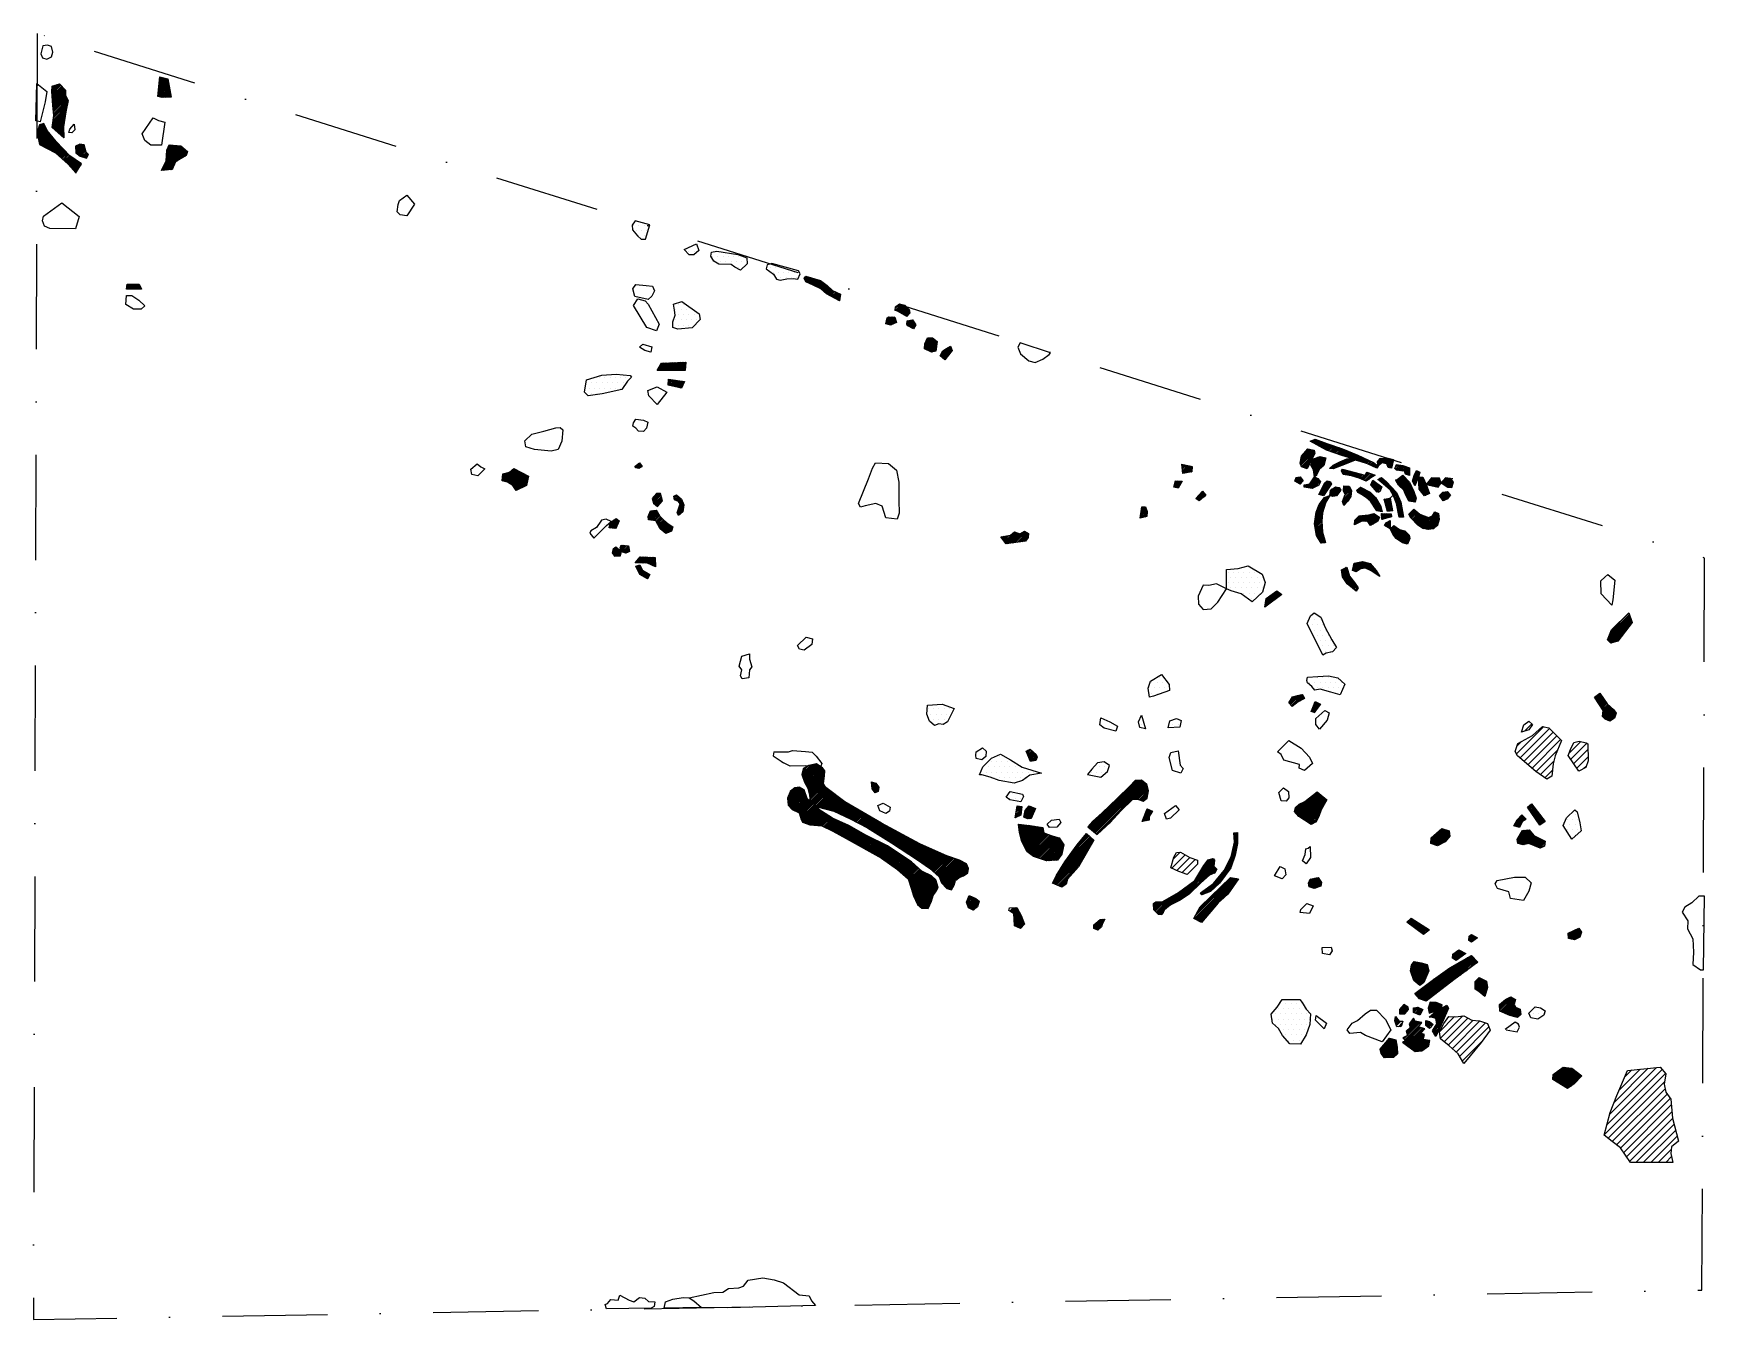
# Model space of a CAD drawing. Header units: metres. Extents: x -890 to -492, y -1704 to -1398.
import ezdxf

# ---------------------------------------------------------------- set-up
doc = ezdxf.new("R2010")
doc.units = ezdxf.units.M
doc.header["$LTSCALE"] = 25
doc.header["$MEASUREMENT"] = 0
doc.linetypes.add('STRICHPUNKTX2', pattern=[2, 1, -0.5, 0, -0.5])
doc.layers.get('0').update_dxf_attribs({"linetype": 'CONTINUOUS'})
for name, color, linetype in [('FEUER', 1, 'CONTINUOUS'), ('GRABUNGSGRENZE', 3, 'STRICHPUNKTX2'), ('KNOCHEN', 2, 'CONTINUOUS'), ('KNOCHENSCHRAFF', 2, 'CONTINUOUS'), ('STEINE', 4, 'CONTINUOUS'), ('STEINESCHRAFF', 4, 'CONTINUOUS')]:
    doc.layers.add(name, color=color, linetype=linetype)

# ---------------------------------------------------------------- blocks, each defined once
blk = doc.blocks.new('*X1')
at = {"color": 0}
for p, q in [((-859.85, -1412.1), (-857.45, -1409.7)), ((-859.81, -1411.7), (-857.5, -1409.4)), ((-859.76, -1411.31), (-857.56, -1409.1)), ((-859.72, -1410.91), (-857.75, -1408.94)), ((-859.68, -1410.51), (-858.04, -1408.87)), ((-859.63, -1410.11), (-858.32, -1408.8)), ((-859.59, -1409.72), (-858.6, -1408.73)), ((-859.54, -1409.32), (-858.88, -1408.66)), ((-859.5, -1408.92), (-859.16, -1408.58)), ((-859.46, -1408.53), (-859.44, -1408.51)), ((-885.17, -1411.96), (-883.35, -1410.15)), ((-885.14, -1412.29), (-883.16, -1410.31)), ((-885.13, -1411.57), (-883.87, -1410.31)), ((-885.11, -1412.61), (-882.99, -1410.49)), ((-885.1, -1411.19), (-884.38, -1410.47)), ((-885.09, -1412.94), (-882.82, -1410.68)), ((-885.06, -1410.8), (-884.89, -1410.63)), ((-885.06, -1413.27), (-882.65, -1410.86)), ((-885.03, -1413.59), (-882.48, -1411.05)), ((-885, -1413.92), (-882.31, -1411.23)), ((-884.98, -1414.25), (-882.15, -1411.41)), ((-884.95, -1414.57), (-881.98, -1411.6)), ((-884.92, -1414.9), (-881.91, -1411.88)), ((-884.9, -1415.23), (-881.91, -1412.24)), ((-884.87, -1415.55), (-881.91, -1412.6)), ((-884.84, -1415.87), (-881.88, -1412.92)), ((-884.81, -1416.2), (-881.76, -1413.15)), ((-884.78, -1416.52), (-881.64, -1413.38)), ((-884.75, -1416.84), (-881.51, -1413.61)), ((-884.72, -1417.17), (-881.39, -1413.84)), ((-859.94, -1412.89), (-857.34, -1410.3)), ((-859.89, -1412.5), (-857.39, -1410)), ((-859.86, -1413.17), (-857.29, -1410.6)), ((-859.58, -1413.25), (-857.23, -1410.9)), ((-859.3, -1413.32), (-857.18, -1411.2)), ((-859.03, -1413.4), (-857.13, -1411.5)), ((-858.66, -1413.38), (-857.07, -1411.8)), ((-858.28, -1413.36), (-857.02, -1412.1)), ((-857.91, -1413.34), (-856.96, -1412.4)), ((-857.53, -1413.32), (-856.91, -1412.7)), ((-857.16, -1413.3), (-856.86, -1413)), ((-885.02, -1420.3), (-881.92, -1417.2)), ((-884.99, -1420.62), (-881.99, -1417.62)), ((-884.97, -1419.89), (-881.86, -1416.79)), ((-884.91, -1419.49), (-881.76, -1416.33)), ((-884.86, -1419.08), (-881.66, -1415.88)), ((-884.8, -1418.67), (-881.56, -1415.43)), ((-884.75, -1418.26), (-881.46, -1414.98)), ((-884.69, -1417.85), (-881.37, -1414.52)), ((-884.68, -1417.49), (-881.27, -1414.08)), ((-888.62, -1421.78), (-886.85, -1420.01)), ((-888.56, -1422.07), (-886.73, -1420.25)), ((-888.51, -1421.32), (-886.98, -1419.78)), ((-888.5, -1422.36), (-886.61, -1420.48)), ((-888.44, -1422.66), (-886.49, -1420.71)), ((-888.38, -1422.95), (-886.37, -1420.95)), ((-888.34, -1420.79), (-887.14, -1419.59)), ((-888.32, -1423.25), (-886.25, -1421.18)), ((-888.26, -1423.54), (-886.1, -1421.38)), ((-888.2, -1423.83), (-885.94, -1421.57)), ((-888.17, -1420.27), (-887.69, -1419.78)), ((-888.14, -1424.13), (-885.78, -1421.77)), ((-884.8, -1420.79), (-882.05, -1418.04)), ((-884.61, -1420.95), (-882.12, -1418.46)), ((-884.42, -1421.12), (-882.18, -1418.88)), ((-884.23, -1421.28), (-882.25, -1419.29)), ((-884.04, -1421.44), (-882.31, -1419.71)), ((-883.86, -1421.61), (-882.37, -1420.13)), ((-883.67, -1421.77), (-882.4, -1420.51)), ((-883.48, -1421.94), (-882.38, -1420.84)), ((-883.29, -1422.1), (-882.37, -1421.18)), ((-883.1, -1422.27), (-882.35, -1421.52)), ((-888.08, -1424.42), (-885.63, -1421.97)), ((-887.93, -1424.62), (-885.47, -1422.16)), ((-887.7, -1424.74), (-885.31, -1422.36)), ((-887.47, -1424.87), (-885.15, -1422.55)), ((-887.23, -1424.99), (-885, -1422.75)), ((-887, -1425.11), (-884.84, -1422.95)), ((-886.77, -1425.24), (-884.68, -1423.14)), ((-886.54, -1425.36), (-884.52, -1423.34)), ((-886.31, -1425.48), (-884.36, -1423.53)), ((-886.08, -1425.6), (-884.21, -1423.73)), ((-885.85, -1425.73), (-884.04, -1423.92)), ((-885.62, -1425.85), (-883.87, -1424.1)), ((-885.39, -1425.97), (-883.69, -1424.28)), ((-885.16, -1426.1), (-883.52, -1424.46)), ((-884.93, -1426.22), (-883.35, -1424.64)), ((-884.7, -1426.34), (-883.17, -1424.82)), ((-884.47, -1426.47), (-883, -1425)), ((-884.24, -1426.59), (-882.83, -1425.18)), ((-884.06, -1426.76), (-882.65, -1425.36)), ((-883.87, -1426.93), (-882.48, -1425.54)), ((-883.68, -1427.1), (-882.31, -1425.72)), ((-882.91, -1422.43), (-882.33, -1421.86)), ((-882.72, -1422.6), (-882.32, -1422.19)), ((-882.53, -1422.76), (-882.3, -1422.53)), ((-882.35, -1422.93), (-882.29, -1422.87)), ((-879.5, -1425.03), (-879.34, -1424.87)), ((-879.48, -1425.37), (-878.65, -1424.54)), ((-879.46, -1425.7), (-878.26, -1424.5)), ((-879.44, -1426.04), (-877.97, -1424.56)), ((-879.42, -1426.37), (-877.67, -1424.62)), ((-879.31, -1426.61), (-877.44, -1424.74)), ((-879.12, -1426.77), (-877.36, -1425.01)), ((-878.92, -1426.93), (-877.28, -1425.29)), ((-878.73, -1427.09), (-877.2, -1425.56)), ((-859.08, -1430.77), (-853.81, -1425.5)), ((-858.78, -1430.12), (-854, -1425.34)), ((-858.68, -1430.73), (-853.61, -1425.66)), ((-858.46, -1429.45), (-854.2, -1425.19)), ((-858.15, -1428.79), (-854.4, -1425.03)), ((-857.98, -1428.26), (-854.62, -1424.91)), ((-857.95, -1427.88), (-854.95, -1424.87)), ((-857.92, -1427.5), (-855.27, -1424.84)), ((-857.89, -1427.12), (-855.59, -1424.81)), ((-857.87, -1426.73), (-855.91, -1424.77)), ((-857.84, -1426.35), (-856.23, -1424.74)), ((-857.81, -1425.97), (-856.55, -1424.71)), ((-857.59, -1425.4), (-856.87, -1424.67)), ((-857.36, -1424.81), (-857.19, -1424.64)), ((-883.5, -1427.26), (-882.13, -1425.9)), ((-883.31, -1427.43), (-881.96, -1426.08)), ((-883.13, -1427.6), (-881.79, -1426.26)), ((-882.94, -1427.77), (-881.61, -1426.44)), ((-882.75, -1427.93), (-881.44, -1426.62)), ((-882.57, -1428.1), (-881.26, -1426.8)), ((-882.38, -1428.27), (-881.09, -1426.98)), ((-882.2, -1428.44), (-880.92, -1427.16)), ((-882.01, -1428.6), (-880.72, -1427.32)), ((-881.82, -1428.77), (-880.52, -1427.46)), ((-881.64, -1428.94), (-880.31, -1427.61)), ((-881.45, -1429.11), (-880.1, -1427.76)), ((-881.27, -1429.27), (-879.9, -1427.9)), ((-881.1, -1429.46), (-879.69, -1428.05)), ((-880.93, -1429.65), (-879.48, -1428.2)), ((-880.76, -1429.83), (-879.27, -1428.34)), ((-880.6, -1430.02), (-879.07, -1428.49)), ((-880.43, -1430.2), (-878.86, -1428.64)), ((-880.26, -1430.39), (-878.65, -1428.78)), ((-880.09, -1430.57), (-878.45, -1428.93)), ((-879.92, -1430.76), (-878.24, -1429.07)), ((-879.76, -1430.95), (-878.18, -1429.37)), ((-878.54, -1427.25), (-877.12, -1425.83)), ((-878.32, -1427.39), (-877.04, -1426.11)), ((-878.05, -1427.47), (-876.95, -1426.37)), ((-877.78, -1427.56), (-876.78, -1426.56)), ((-877.51, -1427.64), (-876.62, -1426.75)), ((-877.25, -1427.73), (-876.45, -1426.93)), ((-876.98, -1427.82), (-876.84, -1427.68)), ((-858.29, -1430.69), (-853.41, -1425.82)), ((-857.89, -1430.64), (-853.22, -1425.97)), ((-857.49, -1430.6), (-855.86, -1428.97)), ((-857.09, -1430.56), (-856.14, -1429.61)), ((-855.39, -1428.5), (-853.02, -1426.13)), ((-854.46, -1427.93), (-853.01, -1426.47)), ((-853.54, -1427.36), (-853.18, -1427)), ((-879.59, -1431.13), (-878.8, -1430.34)), ((-879.42, -1431.32), (-879.41, -1431.31)), ((-856.7, -1430.52), (-856.42, -1430.24)), ((-867.38, -1458.87), (-866.29, -1457.78)), ((-867.32, -1458.46), (-866.64, -1457.78)), ((-867.26, -1458.05), (-867, -1457.79)), ((-867.11, -1458.96), (-865.93, -1457.78)), ((-866.75, -1458.96), (-865.57, -1457.78)), ((-866.4, -1458.95), (-865.22, -1457.77)), ((-866.04, -1458.95), (-864.86, -1457.77)), ((-865.69, -1458.95), (-864.51, -1457.77)), ((-865.33, -1458.95), (-864.34, -1457.95)), ((-864.98, -1458.95), (-864.22, -1458.19)), ((-864.62, -1458.95), (-864.11, -1458.43)), ((-864.27, -1458.95), (-864, -1458.68)), ((-863.92, -1458.95), (-863.89, -1458.92))]:
    blk.add_line(p, q, dxfattribs=at)
blk = doc.blocks.new('*X2')
at = {"color": 0}
for p, q in [((-741.15, -1478.31), (-739.34, -1476.5)), ((-741.04, -1477.85), (-739.71, -1476.51)), ((-740.79, -1478.31), (-738.97, -1476.48)), ((-740.54, -1477), (-740.08, -1476.53)), ((-740.44, -1478.31), (-738.6, -1476.47)), ((-740.08, -1478.3), (-738.23, -1476.45)), ((-739.73, -1478.3), (-737.86, -1476.44)), ((-739.37, -1478.3), (-737.49, -1476.42)), ((-739.02, -1478.3), (-737.13, -1476.41)), ((-738.66, -1478.3), (-736.76, -1476.39)), ((-738.31, -1478.3), (-736.39, -1476.37)), ((-737.95, -1478.29), (-736.02, -1476.36)), ((-737.6, -1478.29), (-735.65, -1476.34)), ((-737.24, -1478.29), (-735.28, -1476.33)), ((-736.89, -1478.29), (-734.91, -1476.31)), ((-736.53, -1478.29), (-734.54, -1476.3)), ((-736.18, -1478.29), (-734.49, -1476.6)), ((-735.82, -1478.28), (-734.53, -1476.99)), ((-735.47, -1478.28), (-734.56, -1477.38)), ((-738.68, -1481.5), (-737.69, -1480.51)), ((-738.65, -1481.11), (-738, -1480.46)), ((-738.61, -1480.72), (-738.31, -1480.42)), ((-738.6, -1481.77), (-737.38, -1480.55)), ((-738.32, -1481.84), (-737.07, -1480.59)), ((-738.03, -1481.91), (-736.76, -1480.64)), ((-737.75, -1481.98), (-736.45, -1480.68)), ((-737.46, -1482.04), (-736.15, -1480.73)), ((-737.18, -1482.11), (-735.84, -1480.77)), ((-736.89, -1482.18), (-735.53, -1480.82)), ((-736.6, -1482.25), (-735.22, -1480.86)), ((-736.32, -1482.32), (-734.91, -1480.91)), ((-736.03, -1482.38), (-734.96, -1481.31)), ((-735.11, -1478.28), (-734.59, -1477.76)), ((-734.76, -1478.28), (-734.63, -1478.15)), ((-735.75, -1482.45), (-735.31, -1482.02)), ((-746.47, -1501.31), (-745.46, -1500.29)), ((-746.28, -1501.47), (-745.31, -1500.5)), ((-745.98, -1501.53), (-745.17, -1500.71)), ((-745.69, -1501.58), (-745.02, -1500.92)), ((-744.92, -1501.17), (-744.88, -1501.13)), ((-778.15, -1504.35), (-775.52, -1501.72)), ((-778.11, -1503.96), (-776.65, -1502.5)), ((-778.07, -1503.57), (-777.14, -1502.63)), ((-778.03, -1504.59), (-775.13, -1501.69)), ((-778.03, -1503.17), (-777.63, -1502.77)), ((-777.75, -1504.66), (-774.9, -1501.81)), ((-777.47, -1504.73), (-774.67, -1501.93)), ((-777.19, -1504.8), (-774.44, -1502.05)), ((-776.9, -1504.87), (-774.2, -1502.17)), ((-776.68, -1505), (-773.97, -1502.29)), ((-776.46, -1505.13), (-773.74, -1502.41)), ((-776.23, -1505.26), (-773.51, -1502.53)), ((-776.01, -1505.39), (-773.27, -1502.65)), ((-775.78, -1505.52), (-773.04, -1502.77)), ((-775.59, -1505.68), (-772.81, -1502.9)), ((-775.45, -1505.89), (-772.58, -1503.02)), ((-775.31, -1506.1), (-772.34, -1503.14)), ((-775.17, -1506.32), (-772.11, -1503.26)), ((-775.03, -1506.53), (-771.88, -1503.38)), ((-774.89, -1506.75), (-771.94, -1503.8)), ((-774.42, -1506.62), (-772.05, -1504.26)), ((-773.73, -1506.29), (-772.16, -1504.72)), ((-773.04, -1505.95), (-772.27, -1505.19)), ((-742.42, -1508.92), (-741, -1507.5)), ((-742.34, -1509.2), (-740.65, -1507.51)), ((-742.26, -1509.47), (-740.46, -1507.67)), ((-742.19, -1509.75), (-740.39, -1507.95)), ((-742.03, -1509.95), (-740.31, -1508.23)), ((-741.93, -1508.08), (-741.35, -1507.5)), ((-741.84, -1510.11), (-740.24, -1508.51)), ((-741.65, -1510.27), (-740.16, -1508.78)), ((-741.46, -1510.44), (-740.08, -1509.06)), ((-737.27, -1508.37), (-736.81, -1507.91)), ((-737.23, -1508.68), (-736.54, -1507.99)), ((-737.18, -1508.98), (-736.34, -1508.15)), ((-736.98, -1509.14), (-736.15, -1508.31)), ((-736.73, -1509.24), (-735.96, -1508.48)), ((-736.47, -1509.34), (-735.77, -1508.64)), ((-736.21, -1509.43), (-735.58, -1508.8)), ((-736.07, -1509.65), (-735.44, -1509.01)), ((-743.41, -1513.09), (-741.87, -1511.55)), ((-743.37, -1513.41), (-741.54, -1511.58)), ((-743.34, -1513.73), (-741.4, -1511.79)), ((-743.25, -1512.58), (-742.26, -1511.6)), ((-743.08, -1513.83), (-741.26, -1512.01)), ((-742.97, -1511.95), (-742.66, -1511.64)), ((-742.77, -1513.87), (-741.12, -1512.22)), ((-742.45, -1513.91), (-740.99, -1512.44)), ((-742.14, -1513.95), (-740.85, -1512.65)), ((-741.83, -1513.99), (-740.71, -1512.87)), ((-741.57, -1514.08), (-740.53, -1513.05)), ((-741.27, -1510.6), (-740.95, -1510.28)), ((-736.5, -1512.2), (-735.05, -1510.75)), ((-736.41, -1511.76), (-735, -1510.34)), ((-736.39, -1512.44), (-735.11, -1511.16)), ((-736.27, -1512.68), (-735.16, -1511.57)), ((-736.25, -1511.23), (-735.06, -1510.05)), ((-736.08, -1510.71), (-735.16, -1509.79)), ((-735.94, -1509.86), (-735.34, -1509.27)), ((-735.91, -1510.19), (-735.25, -1509.53)), ((-752.71, -1515.68), (-750.75, -1513.72)), ((-752.64, -1515.26), (-750.95, -1513.56)), ((-752.57, -1514.83), (-751.65, -1513.91)), ((-752.43, -1515.75), (-750.56, -1513.88)), ((-752.1, -1515.78), (-750.36, -1514.04)), ((-751.77, -1515.8), (-750.52, -1514.55)), ((-751.44, -1515.82), (-750.8, -1515.18)), ((-751.11, -1515.85), (-751.08, -1515.81)), ((-741.45, -1514.31), (-740.36, -1513.23)), ((-741.33, -1514.55), (-740.18, -1513.4)), ((-741.21, -1514.78), (-740.01, -1513.58)), ((-741.09, -1515.02), (-739.83, -1513.76)), ((-740.97, -1515.25), (-739.65, -1513.93)), ((-740.85, -1515.48), (-739.45, -1514.09)), ((-740.73, -1515.72), (-739.25, -1514.24)), ((-740.61, -1515.95), (-739.05, -1514.4)), ((-740.41, -1516.11), (-738.86, -1514.55)), ((-740.22, -1516.27), (-738.66, -1514.71)), ((-740.02, -1516.42), (-738.44, -1514.85)), ((-739.82, -1516.58), (-738.23, -1514.99)), ((-739.63, -1516.74), (-738.02, -1515.13)), ((-739.43, -1516.89), (-737.8, -1515.26)), ((-739.23, -1517.04), (-737.59, -1515.4)), ((-738.64, -1516.81), (-737.65, -1515.83)), ((-738.06, -1516.58), (-737.8, -1516.33)), ((-752, -1521.68), (-750.84, -1520.52)), ((-751.89, -1521.23), (-751.03, -1520.37)), ((-751.85, -1521.89), (-750.64, -1520.68)), ((-751.7, -1522.09), (-750.44, -1520.84)), ((-751.55, -1522.29), (-750.25, -1520.99)), ((-750.07, -1520.46), (-749.43, -1519.83)), ((-749.98, -1520.73), (-749.11, -1519.86)), ((-749.92, -1519.96), (-749.76, -1519.8)), ((-749.9, -1521), (-748.79, -1519.89)), ((-749.81, -1521.26), (-748.47, -1519.92)), ((-749.61, -1521.42), (-748.15, -1519.96)), ((-749.35, -1521.51), (-748.07, -1520.23)), ((-749.09, -1521.6), (-748.01, -1520.53)), ((-748.83, -1521.69), (-747.95, -1520.82)), ((-751.36, -1522.46), (-750.05, -1521.15)), ((-750.97, -1522.42), (-749.85, -1521.31)), ((-750.58, -1522.38), (-749.86, -1521.67)), ((-750.18, -1522.34), (-750, -1522.16)), ((-748.34, -1521.56), (-747.89, -1521.11)), ((-746.53, -1524), (-745.13, -1522.59)), ((-746.33, -1524.86), (-746.26, -1524.79)), ((-746.22, -1525.09), (-745.74, -1524.62)), ((-746.2, -1524.01), (-744.79, -1522.61)), ((-746.1, -1525.33), (-745.38, -1524.62)), ((-745.98, -1525.57), (-745.26, -1524.85)), ((-745.86, -1524.03), (-744.45, -1522.62)), ((-745.52, -1524.04), (-744.11, -1522.63)), ((-745.18, -1524.06), (-743.77, -1522.65)), ((-744.84, -1524.08), (-743.43, -1522.66)), ((-744.51, -1524.09), (-743.09, -1522.67)), ((-744.17, -1524.11), (-742.75, -1522.69)), ((-743.83, -1524.12), (-742.41, -1522.7)), ((-743.52, -1524.17), (-742.07, -1522.71)), ((-743.27, -1524.27), (-741.79, -1522.79)), ((-743.03, -1524.38), (-741.78, -1523.13)), ((-742.79, -1524.49), (-741.77, -1523.48)), ((-742.54, -1524.6), (-741.76, -1523.82)), ((-742.3, -1524.71), (-741.75, -1524.16)), ((-742.05, -1524.82), (-741.73, -1524.5)), ((-741.81, -1524.93), (-741.72, -1524.84)), ((-745.87, -1525.81), (-745.15, -1525.08)), ((-745.75, -1526.05), (-745.03, -1525.32)), ((-745.64, -1526.28), (-744.91, -1525.55)), ((-745.52, -1526.52), (-744.79, -1525.79)), ((-745.41, -1526.76), (-744.57, -1525.92)), ((-745.18, -1526.89), (-744.35, -1526.05)), ((-744.96, -1527.02), (-744.12, -1526.18)), ((-744.73, -1527.15), (-743.9, -1526.31)), ((-744.51, -1527.27), (-743.67, -1526.44)), ((-744.28, -1527.4), (-743.45, -1526.57)), ((-744.06, -1527.53), (-743.22, -1526.7)), ((-743.83, -1527.66), (-743.17, -1527)), ((-743.61, -1527.79), (-743.54, -1527.73))]:
    blk.add_line(p, q, dxfattribs=at)
blk = doc.blocks.new('*X3')
at = {"color": 0}
for p, q in [((-706.29, -1456.53), (-705.71, -1455.95)), ((-706.18, -1456.77), (-705.44, -1456.03)), ((-706.07, -1457.01), (-705.17, -1456.11)), ((-705.92, -1457.22), (-704.89, -1456.19)), ((-705.68, -1457.33), (-704.62, -1456.28)), ((-705.43, -1457.44), (-704.35, -1456.36)), ((-705.19, -1457.55), (-704.08, -1456.44)), ((-704.94, -1457.66), (-703.81, -1456.52)), ((-704.7, -1457.76), (-703.54, -1456.6)), ((-704.45, -1457.87), (-703.26, -1456.69)), ((-704.2, -1457.98), (-702.99, -1456.77)), ((-703.97, -1458.1), (-702.72, -1456.85)), ((-703.74, -1458.23), (-702.45, -1456.94)), ((-703.51, -1458.35), (-702.25, -1457.09)), ((-703.28, -1458.47), (-702.05, -1457.24)), ((-703.05, -1458.59), (-701.85, -1457.39)), ((-702.82, -1458.71), (-701.65, -1457.55)), ((-702.59, -1458.84), (-701.45, -1457.7)), ((-702.37, -1458.97), (-701.25, -1457.85)), ((-702.18, -1459.13), (-701.05, -1458)), ((-701.98, -1459.29), (-700.85, -1458.16)), ((-701.79, -1459.45), (-700.66, -1458.33)), ((-701.6, -1459.61), (-700.48, -1458.5)), ((-701.4, -1459.78), (-700.29, -1458.66)), ((-701.21, -1459.94), (-700.11, -1458.83)), ((-701.01, -1460.09), (-699.92, -1459)), ((-700.78, -1460.21), (-699.73, -1459.17)), ((-700.55, -1460.33), (-699.52, -1459.31)), ((-700.32, -1460.46), (-699.28, -1459.42)), ((-700.09, -1460.58), (-699.04, -1459.53)), ((-699.86, -1460.7), (-698.79, -1459.64)), ((-699.63, -1460.83), (-698.55, -1459.75)), ((-699.4, -1460.95), (-698.31, -1459.86)), ((-699.17, -1461.08), (-698.07, -1459.97)), ((-698.94, -1461.2), (-697.82, -1460.09)), ((-698.71, -1461.32), (-697.75, -1460.37)), ((-698.48, -1461.45), (-697.83, -1460.79)), ((-698.25, -1461.57), (-697.9, -1461.22)), ((-698.02, -1461.69), (-697.97, -1461.65)), ((-684.76, -1464), (-683.33, -1462.56)), ((-684.71, -1463.59), (-683.62, -1462.5)), ((-684.66, -1463.18), (-684.5, -1463.02)), ((-684.51, -1464.09), (-683.04, -1462.62)), ((-684.25, -1464.19), (-682.74, -1462.68)), ((-684.02, -1464.31), (-682.45, -1462.74)), ((-683.79, -1464.44), (-682.26, -1462.9)), ((-683.57, -1464.56), (-682.08, -1463.08)), ((-683.34, -1464.69), (-681.91, -1463.26)), ((-683.11, -1464.82), (-681.73, -1463.44)), ((-682.89, -1464.95), (-681.56, -1463.62)), ((-682.66, -1465.07), (-681.4, -1463.81)), ((-682.43, -1465.2), (-681.35, -1464.11)), ((-682.21, -1465.33), (-681.3, -1464.42)), ((-686.91, -1467.2), (-685.28, -1465.57)), ((-686.9, -1466.83), (-685.63, -1465.57)), ((-686.76, -1466.35), (-685.98, -1465.56)), ((-686.63, -1467.28), (-684.93, -1465.57)), ((-686.63, -1465.86), (-686.52, -1465.75)), ((-686.36, -1467.35), (-684.73, -1465.73)), ((-686.08, -1467.43), (-684.65, -1466)), ((-685.77, -1467.48), (-684.57, -1466.27)), ((-685.13, -1467.19), (-684.48, -1466.54)), ((-684.48, -1466.9), (-684.4, -1466.81)), ((-681.94, -1467.18), (-681.09, -1466.33)), ((-681.91, -1466.8), (-681.56, -1466.44)), ((-681.85, -1467.45), (-680.65, -1466.25)), ((-681.72, -1467.67), (-680.51, -1466.46)), ((-681.5, -1467.8), (-680.36, -1466.67)), ((-681.26, -1467.92), (-680.22, -1466.87)), ((-681.03, -1468.04), (-680.07, -1467.08)), ((-680.8, -1468.16), (-679.93, -1467.29)), ((-680.56, -1468.28), (-679.92, -1467.63)), ((-677.72, -1472.86), (-675.61, -1470.75)), ((-677.7, -1472.48), (-675.82, -1470.6)), ((-677.68, -1472.11), (-676.11, -1470.55)), ((-677.67, -1473.17), (-675.41, -1470.9)), ((-677.5, -1471.59), (-676.45, -1470.53)), ((-677.44, -1473.29), (-675.21, -1471.06)), ((-677.24, -1470.97), (-676.79, -1470.51)), ((-677.21, -1473.41), (-675, -1471.21)), ((-676.97, -1473.53), (-674.8, -1471.36)), ((-676.74, -1473.65), (-674.8, -1471.71)), ((-676.51, -1473.77), (-674.85, -1472.11)), ((-676.27, -1473.89), (-674.9, -1472.51)), ((-675.96, -1473.93), (-674.94, -1472.91)), ((-675.48, -1473.8), (-674.99, -1473.32)), ((-674.02, -1474.82), (-671.85, -1472.65)), ((-673.83, -1474.98), (-671.53, -1472.68)), ((-673.65, -1474.09), (-672.85, -1473.29)), ((-673.64, -1475.14), (-671.42, -1472.93)), ((-673.44, -1475.3), (-671.31, -1473.17)), ((-673.25, -1475.46), (-671.21, -1473.42)), ((-673.06, -1475.62), (-671.97, -1474.53)), ((-616.58, -1500.81), (-616.4, -1500.64)), ((-616.55, -1501.14), (-616.11, -1500.7)), ((-616.52, -1501.47), (-615.81, -1500.76)), ((-616.5, -1501.79), (-615.52, -1500.81)), ((-616.47, -1502.12), (-615.22, -1500.87)), ((-616.44, -1502.45), (-614.93, -1500.93)), ((-616.42, -1502.77), (-614.63, -1500.99)), ((-616.01, -1502.72), (-614.34, -1501.05)), ((-618.44, -1505.86), (-617.15, -1504.57)), ((-618.32, -1505.39), (-617.5, -1504.56)), ((-618.3, -1506.07), (-616.8, -1504.57)), ((-618.2, -1504.92), (-617.85, -1504.56)), ((-618.01, -1506.14), (-616.66, -1504.79)), ((-615.58, -1502.64), (-614.17, -1501.23)), ((-615.15, -1502.56), (-614.2, -1501.62)), ((-614.71, -1502.49), (-614.23, -1502.01)), ((-614.28, -1502.41), (-614.27, -1502.39)), ((-617.72, -1506.2), (-617.17, -1505.65)), ((-613.24, -1508.79), (-611.56, -1507.11)), ((-613.03, -1508.94), (-611.41, -1507.31)), ((-612.83, -1509.08), (-611.25, -1507.51)), ((-612.62, -1509.23), (-611.1, -1507.71)), ((-611.35, -1508.32), (-610.94, -1507.91)), ((-626.49, -1513.2), (-624.93, -1511.64)), ((-626.43, -1512.78), (-625.02, -1511.38)), ((-626.37, -1512.37), (-625.11, -1511.12)), ((-626.31, -1511.96), (-625.2, -1510.86)), ((-626.26, -1513.33), (-624.87, -1511.94)), ((-626.25, -1511.54), (-625.4, -1510.7)), ((-626.19, -1511.13), (-625.77, -1510.72)), ((-625.81, -1513.23), (-624.89, -1512.31)), ((-625.36, -1513.13), (-624.91, -1512.68)), ((-658.62, -1519.17), (-656.15, -1516.7)), ((-658.47, -1519.37), (-655.89, -1516.79)), ((-658.23, -1519.49), (-655.63, -1516.89)), ((-657.82, -1519.43), (-655.38, -1516.99)), ((-657.41, -1519.38), (-655.12, -1517.08)), ((-657.01, -1519.32), (-654.4, -1516.71)), ((-656.6, -1519.27), (-653.89, -1516.56)), ((-656.19, -1519.21), (-653.66, -1516.69)), ((-655.78, -1519.16), (-653.44, -1516.82)), ((-655.37, -1519.1), (-653.21, -1516.95)), ((-659.52, -1517.95), (-659.34, -1517.77)), ((-659.37, -1518.15), (-658.93, -1517.71)), ((-659.22, -1518.35), (-658.51, -1517.65)), ((-659.07, -1518.56), (-658.1, -1517.59)), ((-658.92, -1518.76), (-657.69, -1517.53)), ((-658.77, -1518.96), (-656.97, -1517.17)), ((-654.97, -1519.05), (-653.1, -1517.19)), ((-654.56, -1519), (-653.13, -1517.57)), ((-654.15, -1518.94), (-653.15, -1517.94)), ((-596.89, -1534.51), (-593.47, -1531.09)), ((-596.82, -1534.09), (-593.66, -1530.93)), ((-596.75, -1533.67), (-593.85, -1530.77)), ((-596.68, -1533.25), (-594.31, -1530.87)), ((-596.61, -1532.82), (-595.59, -1531.8)), ((-595.62, -1533.6), (-593.27, -1531.25)), ((-594.26, -1532.6), (-593.08, -1531.41)), ((-592.91, -1531.59), (-592.89, -1531.57))]:
    blk.add_line(p, q, dxfattribs=at)
blk = doc.blocks.new('*X4')
at = {"color": 0}
for p, q in [((-653.55, -1568.9), (-653.24, -1568.59)), ((-653.44, -1569.15), (-652.65, -1568.35)), ((-653.34, -1569.39), (-652.46, -1568.51)), ((-653.23, -1569.64), (-652.27, -1568.68)), ((-706.86, -1574.48), (-704.37, -1571.99)), ((-706.84, -1574.11), (-704.82, -1572.09)), ((-706.76, -1574.74), (-703.92, -1571.89)), ((-706.73, -1573.64), (-705.3, -1572.22)), ((-706.67, -1575), (-703.47, -1571.79)), ((-706.57, -1575.26), (-703.25, -1571.93)), ((-706.48, -1575.52), (-703.04, -1572.07)), ((-706.39, -1575.78), (-702.83, -1572.21)), ((-706.29, -1576.04), (-702.62, -1572.36)), ((-706.18, -1576.28), (-702.4, -1572.5)), ((-706.06, -1576.51), (-702.19, -1572.64)), ((-653.13, -1569.89), (-652.08, -1568.84)), ((-653.02, -1570.14), (-651.89, -1569.01)), ((-652.92, -1570.39), (-651.7, -1569.17)), ((-652.81, -1570.64), (-651.52, -1569.34)), ((-652.71, -1570.88), (-651.33, -1569.51)), ((-652.6, -1571.13), (-651.19, -1569.73)), ((-652.29, -1571.17), (-651.08, -1569.97)), ((-651.85, -1571.09), (-650.97, -1570.21)), ((-651.41, -1571.01), (-651.21, -1570.8)), ((-706.61, -1573.17), (-706.28, -1572.84)), ((-705.94, -1576.74), (-701.98, -1572.79)), ((-705.82, -1576.98), (-701.83, -1572.99)), ((-705.7, -1577.21), (-701.68, -1573.19)), ((-705.58, -1577.44), (-701.53, -1573.39)), ((-705.47, -1577.69), (-701.5, -1573.72)), ((-705.4, -1577.97), (-701.52, -1574.09)), ((-705.32, -1578.24), (-701.54, -1574.47)), ((-705.24, -1578.51), (-701.58, -1574.85)), ((-705.16, -1578.79), (-701.62, -1575.25)), ((-705.08, -1579.06), (-701.67, -1575.66)), ((-705.06, -1579.39), (-701.72, -1576.06)), ((-705.04, -1579.73), (-701.77, -1576.46)), ((-690.34, -1576.34), (-690.17, -1576.17)), ((-690.3, -1576.66), (-689.9, -1576.26)), ((-690.26, -1576.98), (-689.63, -1576.34)), ((-690.23, -1577.29), (-689.36, -1576.42)), ((-690.19, -1577.61), (-689.2, -1576.62)), ((-710.31, -1580.05), (-707.64, -1577.38)), ((-710.28, -1580.37), (-707.34, -1577.43)), ((-710.24, -1580.69), (-707.11, -1577.56)), ((-710.21, -1581.01), (-706.88, -1577.68)), ((-710.17, -1581.33), (-706.65, -1577.8)), ((-710.15, -1579.53), (-708.07, -1577.45)), ((-710.14, -1581.65), (-706.42, -1577.93)), ((-709.97, -1581.83), (-706.27, -1578.14)), ((-709.9, -1578.94), (-708.5, -1577.53)), ((-709.79, -1582.01), (-706.19, -1578.4)), ((-709.66, -1578.34), (-709.55, -1578.23)), ((-709.62, -1582.19), (-706.1, -1578.67)), ((-709.44, -1582.36), (-706.01, -1578.93)), ((-709.27, -1582.54), (-705.92, -1579.2)), ((-709.06, -1582.69), (-705.84, -1579.47)), ((-708.83, -1582.81), (-705.75, -1579.73)), ((-708.59, -1582.93), (-705.66, -1580)), ((-708.36, -1583.05), (-705.5, -1580.19)), ((-708.13, -1583.17), (-705.31, -1580.36)), ((-707.89, -1583.29), (-705.13, -1580.52)), ((-705.03, -1580.08), (-701.67, -1576.71)), ((-704.91, -1580.31), (-701.53, -1576.93)), ((-704.74, -1580.49), (-701.39, -1577.14)), ((-704.57, -1580.67), (-701.25, -1577.36)), ((-704.4, -1580.86), (-701.08, -1577.54)), ((-704.23, -1581.04), (-700.88, -1577.7)), ((-704.06, -1581.23), (-700.68, -1577.85)), ((-703.89, -1581.41), (-700.48, -1578)), ((-703.72, -1581.59), (-700.28, -1578.16)), ((-703.55, -1581.78), (-700.08, -1578.31)), ((-703.38, -1581.96), (-699.88, -1578.46)), ((-703.14, -1582.08), (-699.68, -1578.62)), ((-702.87, -1582.15), (-699.48, -1578.77)), ((-702.59, -1582.23), (-699.28, -1578.92)), ((-702.31, -1582.3), (-699.08, -1579.08)), ((-702.03, -1582.38), (-698.88, -1579.23)), ((-701.75, -1582.45), (-698.68, -1579.38)), ((-701.47, -1582.53), (-698.48, -1579.54)), ((-701.19, -1582.6), (-698.28, -1579.69)), ((-700.91, -1582.68), (-698.08, -1579.84)), ((-700.63, -1582.75), (-697.88, -1580)), ((-700.36, -1582.83), (-697.68, -1580.15)), ((-700.08, -1582.9), (-697.48, -1580.3)), ((-699.8, -1582.97), (-697.28, -1580.46)), ((-699.52, -1583.05), (-697.08, -1580.61)), ((-690.09, -1577.86), (-689.05, -1576.82)), ((-689.94, -1578.07), (-688.9, -1577.02)), ((-689.79, -1578.27), (-688.74, -1577.22)), ((-689.65, -1578.48), (-688.67, -1577.5)), ((-689.5, -1578.68), (-688.73, -1577.92)), ((-688.94, -1578.48), (-688.8, -1578.34)), ((-707.66, -1583.41), (-704.94, -1580.69)), ((-707.51, -1583.62), (-704.75, -1580.86)), ((-707.43, -1583.89), (-704.56, -1581.02)), ((-707.34, -1584.16), (-704.38, -1581.19)), ((-707.26, -1584.43), (-704.19, -1581.35)), ((-707.18, -1584.7), (-704, -1581.52)), ((-707.09, -1584.97), (-703.81, -1581.69)), ((-706.99, -1585.22), (-703.62, -1581.85)), ((-706.88, -1585.46), (-703.44, -1582.02)), ((-706.77, -1585.71), (-703.25, -1582.18)), ((-706.51, -1585.8), (-703.06, -1582.35)), ((-706.24, -1585.88), (-702.87, -1582.52)), ((-705.98, -1585.97), (-702.69, -1582.68)), ((-705.71, -1586.06), (-702.5, -1582.85)), ((-705.44, -1586.15), (-702.31, -1583.01)), ((-705.18, -1586.23), (-702.1, -1583.16)), ((-704.89, -1586.3), (-701.89, -1583.3)), ((-704.57, -1586.34), (-701.67, -1583.43)), ((-704.25, -1586.37), (-701.45, -1583.57)), ((-703.93, -1586.4), (-701.24, -1583.71)), ((-703.61, -1586.43), (-701.02, -1583.84)), ((-703.29, -1586.47), (-700.8, -1583.98)), ((-702.97, -1586.5), (-700.59, -1584.12)), ((-702.65, -1586.53), (-700.37, -1584.25)), ((-702.33, -1586.56), (-700.15, -1584.39)), ((-702.05, -1586.64), (-699.94, -1584.53)), ((-699.26, -1583.14), (-696.88, -1580.77)), ((-699.01, -1583.25), (-696.68, -1580.91)), ((-698.77, -1583.36), (-696.45, -1581.04)), ((-698.53, -1583.47), (-696.23, -1581.17)), ((-698.28, -1583.58), (-696, -1581.3)), ((-698.04, -1583.69), (-695.78, -1581.43)), ((-697.8, -1583.8), (-695.55, -1581.56)), ((-697.55, -1583.91), (-695.33, -1581.69)), ((-697.31, -1584.02), (-695.1, -1581.82)), ((-697.07, -1584.13), (-694.88, -1581.95)), ((-696.82, -1584.24), (-694.66, -1582.07)), ((-696.58, -1584.35), (-694.43, -1582.2)), ((-696.34, -1584.46), (-694.21, -1582.33)), ((-696.1, -1584.57), (-693.98, -1582.46)), ((-695.85, -1584.69), (-693.76, -1582.59)), ((-695.61, -1584.8), (-693.53, -1582.72)), ((-695.37, -1584.91), (-693.31, -1582.85)), ((-695.14, -1585.03), (-693.08, -1582.98)), ((-694.9, -1585.15), (-692.86, -1583.11)), ((-694.67, -1585.27), (-692.64, -1583.24)), ((-694.44, -1585.39), (-692.41, -1583.37)), ((-694.2, -1585.51), (-692.19, -1583.49)), ((-693.97, -1585.63), (-691.96, -1583.62)), ((-693.73, -1585.75), (-691.74, -1583.75)), ((-693.5, -1585.87), (-691.51, -1583.88)), ((-693.27, -1585.99), (-691.29, -1584.01)), ((-693.03, -1586.11), (-691.06, -1584.14)), ((-692.8, -1586.23), (-690.84, -1584.27)), ((-692.57, -1586.35), (-690.61, -1584.4)), ((-692.33, -1586.47), (-690.39, -1584.53)), ((-656.18, -1584.61), (-654.81, -1583.24)), ((-656.16, -1584.24), (-654.76, -1582.84)), ((-656.09, -1583.82), (-654.72, -1582.44)), ((-656.03, -1583.4), (-654.67, -1582.05)), ((-655.96, -1582.98), (-654.91, -1581.92)), ((-655.9, -1582.56), (-655.23, -1581.89)), ((-655.83, -1582.14), (-655.55, -1581.86)), ((-655.49, -1584.28), (-654.85, -1583.64)), ((-654.09, -1584.29), (-651.96, -1582.16)), ((-654, -1583.84), (-652.21, -1582.05)), ((-654, -1584.56), (-651.71, -1582.26)), ((-653.91, -1583.4), (-652.45, -1581.95)), ((-653.81, -1582.95), (-652.7, -1581.84)), ((-653.76, -1584.66), (-651.46, -1582.37)), ((-653.51, -1584.77), (-651.62, -1582.88)), ((-653.25, -1584.87), (-651.88, -1583.5)), ((-652.88, -1584.85), (-652.15, -1584.12)), ((-701.81, -1586.76), (-699.72, -1584.66)), ((-701.57, -1586.87), (-699.49, -1584.78)), ((-701.33, -1586.99), (-699.24, -1584.89)), ((-701.09, -1587.1), (-698.99, -1585)), ((-700.85, -1587.21), (-698.75, -1585.11)), ((-700.62, -1587.33), (-698.5, -1585.22)), ((-700.38, -1587.44), (-698.26, -1585.32)), ((-700.14, -1587.55), (-698.01, -1585.43)), ((-699.9, -1587.67), (-697.77, -1585.54)), ((-699.66, -1587.78), (-697.52, -1585.65)), ((-699.42, -1587.9), (-697.28, -1585.76)), ((-699.19, -1588.03), (-697.03, -1585.87)), ((-698.96, -1588.15), (-696.79, -1585.97)), ((-698.73, -1588.27), (-696.54, -1586.08)), ((-698.5, -1588.4), (-696.3, -1586.19)), ((-698.27, -1588.52), (-696.05, -1586.3)), ((-698.04, -1588.64), (-695.81, -1586.41)), ((-697.81, -1588.77), (-695.58, -1586.53)), ((-697.58, -1588.89), (-695.35, -1586.66)), ((-697.35, -1589.01), (-695.13, -1586.79)), ((-697.12, -1589.14), (-694.91, -1586.92)), ((-696.89, -1589.26), (-694.68, -1587.05)), ((-696.66, -1589.39), (-694.46, -1587.18)), ((-696.43, -1589.51), (-694.24, -1587.31)), ((-696.21, -1589.64), (-694.01, -1587.44)), ((-695.98, -1589.76), (-693.79, -1587.57)), ((-695.75, -1589.89), (-693.57, -1587.7)), ((-695.53, -1590.02), (-693.34, -1587.83)), ((-695.3, -1590.14), (-693.12, -1587.96)), ((-695.07, -1590.27), (-692.9, -1588.09)), ((-694.85, -1590.4), (-692.67, -1588.22)), ((-694.62, -1590.53), (-692.45, -1588.36)), ((-694.4, -1590.65), (-692.23, -1588.49)), ((-692.1, -1586.59), (-690.17, -1584.66)), ((-691.87, -1586.71), (-689.94, -1584.79)), ((-691.63, -1586.83), (-689.72, -1584.91)), ((-691.4, -1586.95), (-689.49, -1585.04)), ((-691.17, -1587.08), (-689.27, -1585.17)), ((-690.96, -1587.22), (-689.04, -1585.3)), ((-690.74, -1587.35), (-688.82, -1585.43)), ((-690.52, -1587.49), (-688.59, -1585.56)), ((-690.31, -1587.63), (-688.37, -1585.69)), ((-690.09, -1587.76), (-688.15, -1585.82)), ((-689.87, -1587.9), (-687.92, -1585.95)), ((-689.66, -1588.04), (-687.69, -1586.07)), ((-689.44, -1588.17), (-687.46, -1586.19)), ((-689.22, -1588.31), (-687.23, -1586.32)), ((-689.01, -1588.45), (-687, -1586.44)), ((-688.79, -1588.58), (-686.77, -1586.56)), ((-688.57, -1588.72), (-686.54, -1586.69)), ((-688.36, -1588.86), (-686.31, -1586.81)), ((-688.14, -1588.99), (-686.08, -1586.94)), ((-687.92, -1589.13), (-685.85, -1587.06)), ((-687.71, -1589.27), (-685.62, -1587.18)), ((-687.49, -1589.4), (-685.39, -1587.31)), ((-687.27, -1589.54), (-685.16, -1587.43)), ((-687.06, -1589.68), (-684.93, -1587.56)), ((-686.84, -1589.81), (-684.7, -1587.68)), ((-686.62, -1589.95), (-684.47, -1587.8)), ((-686.41, -1590.09), (-684.24, -1587.93)), ((-686.19, -1590.23), (-684.01, -1588.05)), ((-685.97, -1590.36), (-683.79, -1588.17)), ((-685.76, -1590.5), (-683.56, -1588.3)), ((-685.54, -1590.64), (-683.33, -1588.42)), ((-685.33, -1590.78), (-683.1, -1588.55)), ((-655.41, -1586.31), (-655.28, -1586.18)), ((-655.37, -1586.63), (-654.96, -1586.22)), ((-655.33, -1586.94), (-654.64, -1586.25)), ((-655.29, -1587.26), (-654.32, -1586.29)), ((-655.25, -1587.57), (-654, -1586.32)), ((-655.22, -1587.89), (-653.68, -1586.35)), ((-655.17, -1588.2), (-653.36, -1586.39)), ((-655.1, -1588.49), (-653.04, -1586.42)), ((-655.04, -1588.77), (-652.72, -1586.45)), ((-654.97, -1589.06), (-652.41, -1586.5)), ((-654.91, -1589.35), (-652.11, -1586.55)), ((-654.84, -1589.64), (-651.8, -1586.6)), ((-654.78, -1589.93), (-651.5, -1586.65)), ((-654.68, -1590.19), (-651.19, -1586.7)), ((-654.57, -1590.42), (-650.89, -1586.74)), ((-654.45, -1590.66), (-650.58, -1586.79)), ((-654.33, -1590.89), (-650.28, -1586.84)), ((-654.21, -1591.13), (-649.97, -1586.89)), ((-654.1, -1591.37), (-649.67, -1586.94)), ((-653.98, -1591.6), (-649.58, -1587.2)), ((-653.86, -1591.84), (-649.52, -1587.5)), ((-653.75, -1592.08), (-649.46, -1587.79)), ((-653.63, -1592.31), (-649.41, -1588.09)), ((-653.51, -1592.55), (-649.24, -1588.27)), ((-653.35, -1592.74), (-648.97, -1588.37)), ((-653.15, -1592.89), (-648.71, -1588.46)), ((-652.95, -1593.05), (-648.45, -1588.55)), ((-652.51, -1584.83), (-652.42, -1584.74)), ((-694.17, -1590.78), (-692, -1588.62)), ((-693.94, -1590.91), (-691.78, -1588.75)), ((-693.72, -1591.04), (-691.55, -1588.87)), ((-693.49, -1591.16), (-691.31, -1588.98)), ((-693.26, -1591.29), (-691.08, -1589.1)), ((-693.04, -1591.42), (-690.84, -1589.22)), ((-692.81, -1591.54), (-690.6, -1589.34)), ((-692.59, -1591.67), (-690.37, -1589.46)), ((-692.36, -1591.8), (-690.13, -1589.57)), ((-692.13, -1591.93), (-689.9, -1589.69)), ((-691.91, -1592.05), (-689.66, -1589.81)), ((-691.68, -1592.18), (-689.43, -1589.93)), ((-691.45, -1592.31), (-689.19, -1590.04)), ((-691.23, -1592.44), (-688.95, -1590.16)), ((-691, -1592.56), (-688.72, -1590.28)), ((-690.78, -1592.69), (-688.48, -1590.4)), ((-690.55, -1592.82), (-688.25, -1590.51)), ((-690.32, -1592.94), (-688.01, -1590.63)), ((-690.1, -1593.07), (-687.77, -1590.75)), ((-689.87, -1593.2), (-687.54, -1590.87)), ((-689.64, -1593.33), (-687.3, -1590.98)), ((-689.42, -1593.45), (-687.07, -1591.1)), ((-689.19, -1593.58), (-686.83, -1591.22)), ((-688.96, -1593.71), (-686.6, -1591.34)), ((-688.74, -1593.84), (-686.38, -1591.48)), ((-688.51, -1593.96), (-686.17, -1591.62)), ((-688.29, -1594.09), (-685.95, -1591.76)), ((-688.06, -1594.22), (-685.74, -1591.9)), ((-687.84, -1594.35), (-685.53, -1592.04)), ((-687.64, -1594.5), (-685.31, -1592.18)), ((-687.43, -1594.65), (-685.1, -1592.32)), ((-687.22, -1594.79), (-684.89, -1592.46)), ((-685.11, -1590.92), (-682.87, -1588.67)), ((-684.9, -1591.06), (-682.64, -1588.79)), ((-684.69, -1591.2), (-682.41, -1588.92)), ((-684.47, -1591.34), (-682.18, -1589.04)), ((-684.26, -1591.48), (-681.95, -1589.17)), ((-684.04, -1591.62), (-681.72, -1589.29)), ((-683.83, -1591.76), (-681.49, -1589.41)), ((-683.62, -1591.9), (-681.26, -1589.54)), ((-683.4, -1592.04), (-681.03, -1589.66)), ((-683.19, -1592.18), (-680.8, -1589.78)), ((-682.98, -1592.32), (-680.57, -1589.91)), ((-682.76, -1592.46), (-680.34, -1590.03)), ((-682.55, -1592.6), (-680.11, -1590.16)), ((-682.34, -1592.74), (-679.88, -1590.28)), ((-682.12, -1592.88), (-679.65, -1590.4)), ((-681.91, -1593.01), (-679.42, -1590.53)), ((-681.69, -1593.15), (-679.19, -1590.65)), ((-681.48, -1593.29), (-678.96, -1590.78)), ((-681.27, -1593.43), (-678.72, -1590.89)), ((-681.05, -1593.57), (-678.48, -1591)), ((-680.84, -1593.71), (-678.23, -1591.11)), ((-680.63, -1593.85), (-677.99, -1591.21)), ((-680.41, -1593.99), (-677.74, -1591.32)), ((-680.2, -1594.13), (-677.5, -1591.43)), ((-679.98, -1594.27), (-677.25, -1591.54)), ((-679.77, -1594.41), (-677.01, -1591.65)), ((-679.56, -1594.55), (-676.76, -1591.76)), ((-679.35, -1594.7), (-676.52, -1591.87)), ((-679.14, -1594.84), (-676.28, -1591.98)), ((-678.93, -1594.99), (-676.03, -1592.09)), ((-678.72, -1595.13), (-675.79, -1592.2)), ((-678.52, -1595.28), (-675.54, -1592.31)), ((-678.31, -1595.42), (-675.3, -1592.41)), ((-678.1, -1595.57), (-675.05, -1592.52)), ((-652.75, -1593.2), (-648.19, -1588.64)), ((-652.55, -1593.35), (-647.93, -1588.74)), ((-652.34, -1593.5), (-647.67, -1588.83)), ((-652.14, -1593.66), (-647.41, -1588.92)), ((-651.94, -1593.81), (-647.13, -1588.99)), ((-651.69, -1593.91), (-646.85, -1589.07)), ((-651.43, -1594), (-646.57, -1589.15)), ((-651.17, -1594.09), (-646.3, -1589.22)), ((-650.9, -1594.18), (-646.02, -1589.3)), ((-650.64, -1594.27), (-645.74, -1589.38)), ((-650.38, -1594.36), (-645.6, -1589.58)), ((-650.11, -1594.45), (-645.46, -1589.8)), ((-649.85, -1594.54), (-645.32, -1590.01)), ((-649.58, -1594.63), (-645.18, -1590.23)), ((-649.32, -1594.72), (-645.04, -1590.44)), ((-649.06, -1594.81), (-644.9, -1590.65)), ((-648.79, -1594.9), (-644.76, -1590.87)), ((-648.41, -1594.88), (-644.63, -1591.09)), ((-648.03, -1594.85), (-644.74, -1591.56)), ((-647.65, -1594.82), (-644.85, -1592.02)), ((-647.28, -1594.8), (-644.96, -1592.49)), ((-687.01, -1594.94), (-684.67, -1592.6)), ((-686.81, -1595.09), (-684.46, -1592.74)), ((-686.6, -1595.23), (-684.25, -1592.88)), ((-686.39, -1595.38), (-684.03, -1593.02)), ((-686.19, -1595.52), (-683.82, -1593.16)), ((-685.98, -1595.67), (-683.61, -1593.3)), ((-685.77, -1595.82), (-683.39, -1593.44)), ((-685.56, -1595.96), (-683.18, -1593.58)), ((-685.36, -1596.11), (-682.97, -1593.72)), ((-685.15, -1596.26), (-682.75, -1593.86)), ((-684.94, -1596.4), (-682.54, -1594)), ((-684.73, -1596.55), (-682.32, -1594.14)), ((-684.53, -1596.69), (-682.11, -1594.28)), ((-684.32, -1596.84), (-681.9, -1594.42)), ((-684.12, -1597), (-681.68, -1594.56)), ((-683.93, -1597.16), (-681.47, -1594.7)), ((-683.75, -1597.33), (-681.26, -1594.84)), ((-683.56, -1597.49), (-681.04, -1594.98)), ((-683.37, -1597.66), (-680.83, -1595.12)), ((-683.18, -1597.83), (-680.65, -1595.29)), ((-683, -1597.99), (-680.46, -1595.46)), ((-682.81, -1598.16), (-680.28, -1595.63)), ((-682.62, -1598.32), (-680.09, -1595.8)), ((-682.43, -1598.49), (-679.91, -1595.97)), ((-682.24, -1598.65), (-679.72, -1596.13)), ((-682.06, -1598.82), (-679.54, -1596.3)), ((-681.87, -1598.99), (-679.35, -1596.47)), ((-677.89, -1595.72), (-674.81, -1592.63)), ((-677.68, -1595.86), (-674.56, -1592.74)), ((-677.48, -1596.01), (-674.32, -1592.85)), ((-677.27, -1596.15), (-674.07, -1592.96)), ((-677.06, -1596.3), (-673.83, -1593.07)), ((-676.85, -1596.44), (-673.59, -1593.18)), ((-676.64, -1596.59), (-673.34, -1593.29)), ((-676.45, -1596.75), (-673.1, -1593.4)), ((-676.27, -1596.92), (-672.85, -1593.51)), ((-676.08, -1597.09), (-672.61, -1593.61)), ((-675.9, -1597.26), (-672.36, -1593.72)), ((-675.71, -1597.42), (-672.09, -1593.81)), ((-675.52, -1597.59), (-671.83, -1593.9)), ((-675.34, -1597.76), (-671.57, -1593.99)), ((-675.15, -1597.93), (-671.31, -1594.08)), ((-674.97, -1598.1), (-671.05, -1594.18)), ((-674.78, -1598.27), (-670.79, -1594.27)), ((-674.6, -1598.43), (-670.52, -1594.36)), ((-674.41, -1598.6), (-670.26, -1594.45)), ((-674.26, -1598.8), (-670, -1594.54)), ((-674.15, -1599.05), (-669.74, -1594.63)), ((-674.05, -1599.3), (-669.48, -1594.73)), ((-673.94, -1599.54), (-669.25, -1594.85)), ((-673.83, -1599.79), (-669.01, -1594.97)), ((-673.73, -1600.04), (-668.78, -1595.09)), ((-673.57, -1600.23), (-668.55, -1595.22)), ((-673.4, -1600.42), (-668.32, -1595.34)), ((-673.24, -1600.61), (-668.09, -1595.46)), ((-673.07, -1600.79), (-667.86, -1595.58)), ((-672.9, -1600.98), (-667.72, -1595.8)), ((-672.73, -1601.16), (-667.61, -1596.04)), ((-672.56, -1601.35), (-667.49, -1596.28)), ((-670.05, -1599.19), (-667.38, -1596.52)), ((-646.9, -1594.77), (-645.07, -1592.95)), ((-646.52, -1594.75), (-645.37, -1593.6)), ((-681.68, -1599.15), (-679.17, -1596.64)), ((-681.57, -1599.4), (-678.99, -1596.81)), ((-681.48, -1599.66), (-678.8, -1596.98)), ((-681.4, -1599.93), (-678.62, -1597.15)), ((-681.31, -1600.19), (-678.43, -1597.32)), ((-681.22, -1600.46), (-678.2, -1597.43)), ((-681.13, -1600.72), (-677.96, -1597.55)), ((-681.04, -1600.98), (-677.71, -1597.66)), ((-680.95, -1601.25), (-677.47, -1597.77)), ((-680.87, -1601.52), (-677.23, -1597.89)), ((-680.79, -1601.8), (-676.99, -1598)), ((-680.72, -1602.08), (-676.75, -1598.11)), ((-680.65, -1602.36), (-676.51, -1598.23)), ((-680.57, -1602.64), (-676.27, -1598.34)), ((-680.5, -1602.92), (-676.04, -1598.46)), ((-680.42, -1603.2), (-675.86, -1598.63)), ((-680.31, -1603.44), (-675.68, -1598.8)), ((-680.2, -1603.68), (-675.49, -1598.97)), ((-680.08, -1603.92), (-675.31, -1599.14)), ((-679.97, -1604.16), (-675.12, -1599.31)), ((-679.86, -1604.4), (-675.01, -1599.56)), ((-679.74, -1604.64), (-674.93, -1599.83)), ((-679.63, -1604.88), (-674.85, -1600.09)), ((-679.52, -1605.12), (-674.76, -1600.36)), ((-672.33, -1601.47), (-670.47, -1599.6)), ((-672.07, -1601.56), (-670.57, -1600.06)), ((-669.16, -1598.65), (-667.33, -1596.82)), ((-668.6, -1598.44), (-667.39, -1597.24)), ((-667.58, -1597.78), (-667.46, -1597.66)), ((-679.35, -1605.31), (-674.68, -1600.63)), ((-679.16, -1605.47), (-674.59, -1600.9)), ((-678.97, -1605.63), (-674.51, -1601.17)), ((-678.77, -1605.79), (-674.95, -1601.96)), ((-678.58, -1605.95), (-675.69, -1603.06)), ((-678.37, -1606.1), (-675.85, -1603.58)), ((-678.04, -1606.12), (-675.99, -1604.06)), ((-671.8, -1601.64), (-670.68, -1600.52)), ((-671.53, -1601.73), (-671.01, -1601.21)), ((-677.72, -1606.15), (-676.14, -1604.57)), ((-677.39, -1606.17), (-676.47, -1605.26)), ((-677.06, -1606.2), (-676.81, -1605.94))]:
    blk.add_line(p, q, dxfattribs=at)
blk = doc.blocks.new('*X5')
at = {"color": 0}
for p, q in [((-638.71, -1586.94), (-627.53, -1575.76)), ((-638.52, -1587.1), (-627.16, -1575.74)), ((-638.33, -1587.27), (-626.78, -1575.72)), ((-638.14, -1587.43), (-626.41, -1575.7)), ((-637.95, -1587.59), (-626.1, -1575.75)), ((-637.76, -1587.75), (-625.91, -1575.91)), ((-637.57, -1587.92), (-625.72, -1576.07)), ((-637.38, -1588.08), (-625.53, -1576.23)), ((-637.19, -1588.24), (-625.34, -1576.4)), ((-636.99, -1588.41), (-625.15, -1576.56)), ((-636.8, -1588.57), (-624.96, -1576.72)), ((-628.12, -1580.24), (-624.88, -1577)), ((-627.76, -1580.23), (-624.81, -1577.28)), ((-627.39, -1580.22), (-624.74, -1577.56)), ((-627.06, -1580.24), (-624.66, -1577.84)), ((-626.79, -1580.33), (-624.59, -1578.12)), ((-626.53, -1580.42), (-624.62, -1578.51)), ((-626.27, -1580.51), (-624.7, -1578.94)), ((-626.01, -1580.6), (-624.78, -1579.38)), ((-625.61, -1580.56), (-624.86, -1579.81)), ((-638.9, -1586.78), (-635.78, -1583.66)), ((-625.95, -1585.5), (-623.63, -1583.18)), ((-625.91, -1585.1), (-623.77, -1582.96)), ((-625.67, -1584.51), (-624.01, -1582.85)), ((-625.51, -1585.41), (-624.31, -1584.2)), ((-625.44, -1583.93), (-624.26, -1582.74)), ((-625.21, -1583.34), (-624.5, -1582.63)), ((-625.07, -1585.32), (-624.36, -1584.62)), ((-624.98, -1582.76), (-624.75, -1582.53)), ((-640.43, -1589.72), (-639.16, -1588.45)), ((-633.75, -1585.87), (-633.6, -1585.72)), ((-624.63, -1585.24), (-624.35, -1584.95)), ((-647.26, -1600.09), (-638.1, -1590.93)), ((-647.12, -1600.3), (-638.57, -1591.75)), ((-646.95, -1599.42), (-637.63, -1590.11)), ((-646.87, -1600.4), (-639.04, -1592.57)), ((-646.64, -1598.76), (-637.68, -1589.8)), ((-646.18, -1597.95), (-637.86, -1589.63)), ((-645.6, -1597.02), (-638.05, -1589.46)), ((-645.02, -1596.08), (-638.23, -1589.29)), ((-644.44, -1595.15), (-638.42, -1589.13)), ((-643.57, -1593.92), (-638.61, -1588.96)), ((-642.68, -1592.67), (-638.79, -1588.79)), ((-641.78, -1591.43), (-638.98, -1588.62)), ((-646.62, -1600.5), (-639.51, -1593.39)), ((-646.37, -1600.61), (-639.97, -1594.22)), ((-646.11, -1600.71), (-640.44, -1595.04)), ((-645.86, -1600.81), (-640.91, -1595.86)), ((-645.61, -1600.91), (-642.36, -1597.66)), ((-645.36, -1601.02), (-643.82, -1599.47)), ((-645.02, -1601.02), (-643.97, -1599.98)), ((-667.79, -1604.71), (-666.49, -1603.4)), ((-667.7, -1604.97), (-666.24, -1603.51)), ((-667.6, -1605.23), (-666, -1603.63)), ((-667.56, -1604.12), (-666.73, -1603.29)), ((-667.51, -1605.49), (-665.76, -1603.74)), ((-667.42, -1605.75), (-665.53, -1603.86)), ((-667.32, -1606.01), (-665.33, -1604.01)), ((-667.29, -1603.5), (-666.97, -1603.18)), ((-667.12, -1606.16), (-665.12, -1604.16)), ((-666.88, -1606.28), (-664.92, -1604.32)), ((-666.65, -1606.4), (-664.75, -1604.5)), ((-666.42, -1606.52), (-664.91, -1605.01)), ((-666.15, -1606.6), (-665.07, -1605.52))]:
    blk.add_line(p, q, dxfattribs=at)
blk = doc.blocks.new('*X6')
at = {"color": 0}
for p, q in [((-591.12, -1557.38), (-589.37, -1555.63)), ((-590.94, -1557.56), (-588.89, -1555.51)), ((-590.85, -1556.75), (-589.86, -1555.76)), ((-590.77, -1557.74), (-588.43, -1555.4)), ((-590.59, -1557.92), (-588.03, -1555.35)), ((-590.42, -1558.09), (-587.89, -1555.57)), ((-589.41, -1557.44), (-587.76, -1555.79)), ((-588.44, -1556.82), (-587.62, -1556.01)), ((-587.68, -1556.41), (-587.49, -1556.22)), ((-585.73, -1559.06), (-584.1, -1557.44)), ((-585.72, -1559.41), (-583.87, -1557.56)), ((-585.49, -1558.47), (-584.33, -1557.31)), ((-585.47, -1559.51), (-583.91, -1557.94)), ((-585.29, -1557.92), (-584.56, -1557.19)), ((-585.21, -1559.6), (-584.88, -1559.28)), ((-585.1, -1557.37), (-584.79, -1557.07)), ((-589.76, -1583.24), (-586.9, -1580.38)), ((-589.6, -1583.43), (-585.07, -1578.91)), ((-589.43, -1583.63), (-584.35, -1578.54)), ((-589.27, -1583.82), (-584.15, -1578.7)), ((-589.11, -1584.01), (-583.96, -1578.86)), ((-588.95, -1584.2), (-583.77, -1579.02)), ((-588.77, -1584.38), (-583.57, -1579.18)), ((-588.55, -1584.51), (-583.38, -1579.34)), ((-588.34, -1584.65), (-583.18, -1579.5)), ((-588.12, -1584.78), (-582.99, -1579.66)), ((-587.9, -1584.92), (-582.8, -1579.82)), ((-587.68, -1585.06), (-582.6, -1579.98)), ((-587.46, -1585.19), (-582.41, -1580.13)), ((-587.25, -1585.33), (-582.21, -1580.29)), ((-589.77, -1582.9), (-587.88, -1581.02)), ((-589.67, -1582.45), (-588.55, -1581.33)), ((-587.03, -1585.46), (-582.48, -1580.92)), ((-586.81, -1585.6), (-582.95, -1581.73)), ((-586.59, -1585.74), (-583.41, -1582.55)), ((-586.38, -1585.87), (-583.65, -1583.14)), ((-586.16, -1586.01), (-583.82, -1583.67)), ((-585.94, -1586.14), (-584, -1584.21)), ((-604.23, -1588.53), (-603.9, -1588.2)), ((-604.21, -1588.86), (-603.48, -1588.13)), ((-604.19, -1589.19), (-603.38, -1588.38)), ((-585.47, -1586.02), (-584.3, -1584.85)), ((-584.75, -1585.66), (-584.62, -1585.53)), ((-604.78, -1593.31), (-603.66, -1592.2)), ((-604.67, -1592.85), (-603.57, -1591.75)), ((-604.57, -1592.39), (-603.47, -1591.3)), ((-604.46, -1591.94), (-603.38, -1590.85)), ((-604.36, -1591.48), (-603.36, -1590.48)), ((-604.25, -1591.02), (-603.36, -1590.13)), ((-604.17, -1589.53), (-603.38, -1588.73)), ((-604.15, -1589.86), (-603.37, -1589.08)), ((-604.15, -1590.56), (-603.37, -1589.78)), ((-604.13, -1590.19), (-603.37, -1589.43)), ((-619.33, -1605.4), (-608.87, -1594.93)), ((-618.6, -1605.01), (-608.9, -1595.32)), ((-617.86, -1604.63), (-608.93, -1595.7)), ((-617.11, -1604.23), (-608.97, -1596.09)), ((-616.09, -1603.57), (-608.82, -1596.3)), ((-615.08, -1602.91), (-608.65, -1596.48)), ((-613.04, -1598.75), (-608.91, -1594.61)), ((-612.54, -1597.9), (-609.08, -1594.44)), ((-612.04, -1597.04), (-609.35, -1594.35)), ((-611.54, -1596.19), (-609.82, -1594.46)), ((-611.45, -1602.81), (-604.85, -1596.22)), ((-610.59, -1594.88), (-610.29, -1594.58)), ((-608.23, -1599.24), (-604.67, -1595.68)), ((-606.75, -1597.4), (-604.49, -1595.15)), ((-606.23, -1596.53), (-604.31, -1594.61)), ((-605.86, -1595.81), (-604.13, -1594.08)), ((-605.5, -1595.1), (-603.95, -1593.54)), ((-605.14, -1594.38), (-603.85, -1593.1)), ((-604.88, -1593.77), (-603.76, -1592.65)), ((-621.92, -1607.62), (-614.73, -1600.44)), ((-613.72, -1608.62), (-604.1, -1599)), ((-613.51, -1608.06), (-604.4, -1598.95)), ((-613.49, -1608.74), (-603.8, -1599.05)), ((-613.25, -1608.86), (-603.5, -1599.1)), ((-613.09, -1607.28), (-604.7, -1598.9)), ((-613.02, -1608.98), (-603.2, -1599.16)), ((-612.79, -1609.1), (-603.81, -1600.13)), ((-612.68, -1606.51), (-605, -1598.84)), ((-610.86, -1602.58), (-605.43, -1597.15)), ((-610.6, -1598.78), (-608.47, -1596.66)), ((-610.27, -1602.34), (-606.43, -1598.5)), ((-609.52, -1598.06), (-608.35, -1596.89)), ((-608.89, -1597.78), (-608.72, -1597.61)), ((-608.72, -1601.15), (-607.43, -1599.85)), ((-586.54, -1600.18), (-585.44, -1599.08)), ((-586.48, -1600.47), (-585.01, -1599)), ((-586.41, -1600.76), (-584.58, -1598.92)), ((-586.34, -1601.04), (-584.21, -1598.91)), ((-586.24, -1599.52), (-585.88, -1599.16)), ((-586.08, -1601.13), (-584.07, -1599.12)), ((-585.82, -1601.22), (-583.92, -1599.33)), ((-585.56, -1601.32), (-583.78, -1599.54)), ((-585.3, -1601.41), (-583.64, -1599.75)), ((-584.86, -1601.33), (-583.49, -1599.96)), ((-584.3, -1601.12), (-583.49, -1600.31)), ((-623.1, -1606.69), (-620.79, -1604.38)), ((-622.93, -1606.86), (-619.96, -1603.9)), ((-622.75, -1607.04), (-619.13, -1603.42)), ((-622.58, -1607.22), (-618.3, -1602.95)), ((-622.4, -1607.4), (-617.47, -1602.47)), ((-622.23, -1607.58), (-616.13, -1601.48)), ((-612.56, -1609.23), (-604.63, -1601.29)), ((-612.19, -1602.49), (-612.13, -1602.43)), ((-612.06, -1602.72), (-610.93, -1601.59)), ((-611.93, -1602.94), (-609.73, -1600.75)), ((-606.88, -1603.9), (-605.44, -1602.46)), ((-583.73, -1600.9), (-583.58, -1600.75)), ((-657.61, -1606.19), (-657.48, -1606.06)), ((-657.52, -1606.81), (-656.73, -1606.02)), ((-657.31, -1606.96), (-656.36, -1606.01)), ((-657.1, -1607.1), (-655.99, -1605.99)), ((-656.89, -1607.24), (-655.76, -1606.12)), ((-656.68, -1607.38), (-655.64, -1606.34)), ((-656.55, -1607.61), (-655.51, -1606.57)), ((-656.52, -1607.93), (-655.38, -1606.79)), ((-656.48, -1608.25), (-655.25, -1607.02)), ((-656.44, -1608.56), (-655.12, -1607.24)), ((-656.43, -1608.9), (-655, -1607.47)), ((-656.42, -1609.25), (-654.87, -1607.69)), ((-656.41, -1609.59), (-654.75, -1607.93)), ((-656.41, -1609.94), (-654.66, -1608.19)), ((-656.4, -1610.29), (-654.56, -1608.45)), ((-623.32, -1605.14), (-622.85, -1604.67)), ((-623.3, -1605.48), (-622.43, -1604.6)), ((-623.29, -1605.81), (-622.07, -1604.59)), ((-623.27, -1606.15), (-621.71, -1604.59)), ((-623.25, -1606.48), (-621.35, -1604.58)), ((-621.57, -1607.63), (-621.01, -1607.07)), ((-612.33, -1609.35), (-608.46, -1605.48)), ((-612.1, -1609.47), (-610.41, -1607.79)), ((-656.17, -1610.41), (-654.46, -1608.7)), ((-655.93, -1610.53), (-654.36, -1608.96)), ((-655.69, -1610.64), (-654.27, -1609.22)), ((-655.45, -1610.76), (-654.17, -1609.47)), ((-655.22, -1610.87), (-654.07, -1609.73)), ((-637.55, -1610.88), (-635.44, -1608.77)), ((-637.53, -1610.5), (-635.85, -1608.83)), ((-637.5, -1610.13), (-637.13, -1609.76)), ((-637.36, -1611.05), (-635.04, -1608.72)), ((-637.12, -1611.16), (-635.08, -1609.12)), ((-636.87, -1611.26), (-635.4, -1609.79)), ((-636.63, -1611.37), (-635.6, -1610.35))]:
    blk.add_line(p, q, dxfattribs=at)
blk = doc.blocks.new('*X7')
at = {"color": 0}
for p, q in [((-588.52, -1500.33), (-585.4, -1497.22)), ((-588.44, -1499.9), (-585.69, -1497.15)), ((-588.35, -1499.46), (-585.98, -1497.09)), ((-588.27, -1499.02), (-586.28, -1497.03)), ((-587.57, -1497.97), (-586.57, -1496.97)), ((-586.1, -1495.08), (-586.07, -1495.05)), ((-585.87, -1495.21), (-585.51, -1494.85)), ((-585.65, -1495.34), (-584.96, -1494.65)), ((-585.42, -1495.46), (-584.66, -1494.71)), ((-585.19, -1495.59), (-584.4, -1494.8)), ((-584.97, -1495.72), (-584.15, -1494.9)), ((-584.74, -1495.85), (-583.89, -1494.99)), ((-584.51, -1495.97), (-583.63, -1495.09)), ((-584.29, -1496.1), (-583.37, -1495.18)), ((-584.06, -1496.23), (-583.11, -1495.28)), ((-583.83, -1496.35), (-582.85, -1495.37)), ((-583.6, -1496.48), (-582.59, -1495.47)), ((-583.38, -1496.61), (-582.33, -1495.56)), ((-583.15, -1496.73), (-582.07, -1495.65)), ((-582.92, -1496.86), (-581.81, -1495.74)), ((-582.7, -1496.99), (-581.54, -1495.83)), ((-582.47, -1497.11), (-581.28, -1495.92)), ((-582.24, -1497.24), (-581.02, -1496.01)), ((-581.99, -1497.34), (-580.75, -1496.1)), ((-581.72, -1497.43), (-580.49, -1496.19)), ((-581.46, -1497.52), (-580.22, -1496.28)), ((-581.2, -1497.61), (-579.96, -1496.37)), ((-580.94, -1497.7), (-579.7, -1496.46)), ((-580.68, -1497.79), (-579.43, -1496.55)), ((-580.42, -1497.89), (-579.17, -1496.64)), ((-580.15, -1497.98), (-578.91, -1496.73)), ((-579.89, -1498.07), (-578.64, -1496.82)), ((-579.63, -1498.16), (-578.38, -1496.91)), ((-579.37, -1498.25), (-578.13, -1497.02)), ((-579.11, -1498.34), (-577.89, -1497.13)), ((-578.84, -1498.44), (-577.64, -1497.23)), ((-588.42, -1500.59), (-585.12, -1497.29)), ((-588.31, -1500.83), (-585.06, -1497.58)), ((-588.21, -1501.08), (-585, -1497.88)), ((-588, -1501.23), (-585.2, -1498.42)), ((-587.74, -1501.33), (-585.54, -1499.12)), ((-587.49, -1501.42), (-585.88, -1499.82)), ((-587.23, -1501.52), (-586.23, -1500.52)), ((-586.98, -1501.62), (-586.57, -1501.21)), ((-585.92, -1500.92), (-583.72, -1498.72)), ((-585.83, -1500.48), (-584.28, -1498.92)), ((-585.79, -1501.14), (-583.44, -1498.79)), ((-585.66, -1501.36), (-583.17, -1498.87)), ((-585.59, -1499.87), (-584.83, -1499.12)), ((-585.53, -1501.58), (-582.89, -1498.95)), ((-585.39, -1501.8), (-582.61, -1499.02)), ((-585.31, -1502.07), (-582.42, -1499.18)), ((-585.26, -1502.38), (-582.55, -1499.66)), ((-585.22, -1502.69), (-582.67, -1500.14)), ((-583.96, -1501.78), (-582.8, -1500.62)), ((-581.31, -1501.61), (-580.44, -1500.74)), ((-580.98, -1501.63), (-579.7, -1500.35)), ((-580.64, -1501.65), (-578.98, -1499.99)), ((-580.07, -1501.43), (-578.35, -1499.71)), ((-579.49, -1501.21), (-577.72, -1499.43)), ((-578.92, -1500.98), (-577.21, -1499.28)), ((-578.58, -1498.53), (-577.39, -1497.34)), ((-578.34, -1500.76), (-576.83, -1499.25)), ((-578.3, -1498.6), (-577.14, -1497.44)), ((-578.03, -1498.68), (-576.89, -1497.55)), ((-577.76, -1500.54), (-576.45, -1499.22)), ((-577.75, -1498.76), (-576.64, -1497.65)), ((-577.48, -1498.84), (-576.4, -1497.76)), ((-577.2, -1498.92), (-576.15, -1497.86)), ((-577.19, -1500.31), (-575.15, -1498.28)), ((-576.93, -1498.99), (-575.9, -1497.97)), ((-576.65, -1499.07), (-575.65, -1498.07)), ((-576.61, -1500.09), (-574.91, -1498.39)), ((-576.37, -1499.15), (-575.4, -1498.18)), ((-576.02, -1499.86), (-574.66, -1498.5)), ((-575.44, -1499.63), (-574.42, -1498.61)), ((-575.15, -1499.69), (-574.17, -1498.72)), ((-574.87, -1499.77), (-573.93, -1498.83)), ((-574.6, -1499.84), (-573.69, -1498.94)), ((-574.32, -1499.92), (-573.45, -1499.05)), ((-574.05, -1500), (-573.2, -1499.16)), ((-573.78, -1500.09), (-572.96, -1499.27)), ((-573.52, -1500.18), (-572.72, -1499.38)), ((-573.25, -1500.27), (-572.48, -1499.49)), ((-572.98, -1500.35), (-572.23, -1499.6)), ((-572.72, -1500.44), (-571.99, -1499.72)), ((-572.45, -1500.53), (-571.75, -1499.83)), ((-572.21, -1500.64), (-571.51, -1499.94)), ((-571.97, -1500.75), (-571.26, -1500.05)), ((-571.72, -1500.86), (-571.04, -1500.17)), ((-571.48, -1500.97), (-570.84, -1500.33)), ((-571.24, -1501.08), (-570.64, -1500.49)), ((-570.99, -1501.19), (-570.45, -1500.65)), ((-570.75, -1501.3), (-570.25, -1500.8)), ((-570.51, -1501.41), (-570.05, -1500.96)), ((-570.08, -1500.28), (-568.97, -1499.17)), ((-570.03, -1500.58), (-568.61, -1499.16)), ((-569.97, -1500.88), (-568.25, -1499.16)), ((-569.91, -1499.76), (-569.33, -1499.17)), ((-569.01, -1500.27), (-567.89, -1499.15)), ((-568.72, -1500.33), (-567.54, -1499.15)), ((-568.43, -1500.4), (-567.26, -1499.23)), ((-568.14, -1500.46), (-566.98, -1499.3)), ((-567.88, -1500.55), (-566.7, -1499.37)), ((-567.78, -1500.8), (-566.42, -1499.45)), ((-567.68, -1501.06), (-566.42, -1499.81)), ((-567.58, -1501.31), (-566.52, -1500.25)), ((-567.33, -1501.42), (-566.61, -1500.7)), ((-567.02, -1501.46), (-566.71, -1501.15)), ((-565.88, -1501.39), (-565.21, -1500.71)), ((-565.87, -1501.72), (-564.91, -1500.77)), ((-565.7, -1501.91), (-564.61, -1500.82)), ((-565.67, -1500.81), (-565.51, -1500.66)), ((-565.47, -1502.04), (-564.32, -1500.88)), ((-565.16, -1502.07), (-564.03, -1500.95)), ((-564.84, -1502.11), (-563.76, -1501.03)), ((-564.52, -1502.15), (-563.5, -1501.12)), ((-564.21, -1502.19), (-563.23, -1501.21)), ((-589.69, -1504.33), (-589.04, -1503.68)), ((-589.68, -1504.67), (-588.63, -1503.62)), ((-589.49, -1503.77), (-589.45, -1503.74)), ((-589.45, -1504.8), (-588.39, -1503.74)), ((-589.23, -1504.93), (-588.23, -1503.94)), ((-589, -1505.06), (-588.08, -1504.13)), ((-588.78, -1505.19), (-587.92, -1504.33)), ((-588.55, -1505.32), (-587.76, -1504.52)), ((-586.88, -1506.12), (-584.61, -1503.85)), ((-586.58, -1506.17), (-584.39, -1503.98)), ((-586.28, -1506.22), (-584.2, -1504.15)), ((-585.98, -1506.28), (-584.03, -1504.33)), ((-585.93, -1504.81), (-584.84, -1503.73)), ((-585.67, -1506.33), (-583.87, -1504.52)), ((-585.18, -1503), (-584.01, -1501.84)), ((-585.17, -1503.7), (-585.07, -1503.6)), ((-585.13, -1503.31), (-584.28, -1502.46)), ((-585, -1506.01), (-583.7, -1504.7)), ((-584.81, -1503.34), (-584.56, -1503.09)), ((-583.97, -1507.81), (-581.15, -1504.99)), ((-583.84, -1507.32), (-581.28, -1504.76)), ((-583.48, -1506.6), (-581.5, -1504.62)), ((-583.12, -1505.89), (-581.8, -1504.58)), ((-582.76, -1505.18), (-582.32, -1504.74)), ((-578.62, -1502.1), (-578.29, -1501.77)), ((-578.57, -1502.4), (-578.01, -1501.85)), ((-578.46, -1502.65), (-577.73, -1501.92)), ((-578.36, -1502.9), (-577.46, -1502)), ((-578.13, -1503.03), (-577.18, -1502.07)), ((-577.83, -1503.08), (-576.9, -1502.15)), ((-577.53, -1503.13), (-576.62, -1502.23)), ((-577.22, -1503.18), (-576.35, -1502.3)), ((-576.92, -1503.23), (-576.07, -1502.38)), ((-576.61, -1503.28), (-575.79, -1502.45)), ((-576.31, -1503.32), (-575.51, -1502.53)), ((-576.03, -1503.4), (-575.23, -1502.61)), ((-575.76, -1503.48), (-574.96, -1502.68)), ((-575.48, -1503.56), (-574.68, -1502.76)), ((-575.21, -1503.64), (-574.4, -1502.83)), ((-574.93, -1503.72), (-574.12, -1502.91)), ((-574.66, -1503.8), (-573.85, -1502.98)), ((-574.39, -1503.88), (-573.57, -1503.06)), ((-574.15, -1503.99), (-573.29, -1503.14)), ((-573.9, -1504.1), (-572.35, -1502.55)), ((-573.65, -1504.21), (-572.09, -1502.64)), ((-573.41, -1504.31), (-571.83, -1502.74)), ((-573.16, -1504.42), (-571.57, -1502.83)), ((-572.92, -1504.53), (-571.3, -1502.92)), ((-572.69, -1502.54), (-572.62, -1502.46)), ((-572.28, -1504.25), (-571.04, -1503.01)), ((-571.7, -1505.43), (-570.89, -1504.63)), ((-571.56, -1505.64), (-570.69, -1504.77)), ((-571.39, -1505.83), (-570.48, -1504.92)), ((-571.36, -1504.74), (-571.09, -1504.48)), ((-571.22, -1506.02), (-570.28, -1505.07)), ((-571.14, -1503.46), (-570.78, -1503.1)), ((-569.91, -1504.35), (-569.45, -1503.89)), ((-569.71, -1504.51), (-569.07, -1503.87)), ((-569.52, -1504.67), (-568.88, -1504.03)), ((-569.33, -1504.83), (-568.68, -1504.18)), ((-569.14, -1504.99), (-568.49, -1504.34)), ((-568.94, -1505.15), (-568.29, -1504.5)), ((-568.75, -1505.32), (-568.09, -1504.66)), ((-568.56, -1505.48), (-567.91, -1504.83)), ((-568.37, -1505.64), (-567.74, -1505.01)), ((-568.18, -1505.8), (-567.57, -1505.19)), ((-565.77, -1504.45), (-565.56, -1504.24)), ((-565.64, -1504.68), (-564.34, -1503.38)), ((-565.52, -1504.91), (-563.96, -1503.35)), ((-565.39, -1505.14), (-563.78, -1503.53)), ((-565.27, -1505.37), (-563.61, -1503.71)), ((-565.14, -1505.59), (-563.43, -1503.89)), ((-564.96, -1505.76), (-563.26, -1504.07)), ((-564.78, -1505.94), (-563.09, -1504.24)), ((-564.59, -1506.11), (-562.91, -1504.42)), ((-564.41, -1506.28), (-562.74, -1504.6)), ((-564.23, -1506.45), (-562.56, -1504.78)), ((-564.05, -1506.62), (-562.42, -1504.99)), ((-563.89, -1502.22), (-562.96, -1501.29)), ((-563.69, -1502.37), (-562.69, -1501.38)), ((-563.59, -1502.63), (-562.5, -1501.54)), ((-563.49, -1502.89), (-562.49, -1501.89)), ((-563.24, -1502.98), (-562.49, -1502.23)), ((-562.97, -1503.07), (-562.48, -1502.58)), ((-562.7, -1503.15), (-562.48, -1502.93)), ((-561.74, -1504.67), (-560.22, -1503.15)), ((-561.67, -1504.24), (-560.11, -1502.69)), ((-561.62, -1504.9), (-560.32, -1503.6)), ((-561.53, -1503.75), (-560.2, -1502.42)), ((-561.5, -1505.14), (-560.58, -1504.21)), ((-561.39, -1503.25), (-560.43, -1502.3)), ((-561.38, -1505.37), (-560.86, -1504.84)), ((-561.12, -1502.63), (-560.67, -1502.18)), ((-560.32, -1503.96), (-560.01, -1503.64)), ((-560.31, -1504.3), (-559.64, -1503.63)), ((-560.29, -1504.63), (-559.3, -1503.64)), ((-560.28, -1504.97), (-559.19, -1503.89)), ((-560.26, -1505.31), (-559.08, -1504.13)), ((-560.25, -1505.65), (-558.97, -1504.37)), ((-560.24, -1505.99), (-558.86, -1504.61)), ((-560.22, -1506.33), (-558.75, -1504.86)), ((-560.14, -1506.6), (-558.64, -1505.1)), ((-558.43, -1505.25), (-557.03, -1503.84)), ((-558.25, -1505.42), (-556.68, -1503.85)), ((-557.96, -1505.48), (-556.33, -1503.85)), ((-557.67, -1505.55), (-555.98, -1503.86)), ((-557.38, -1505.61), (-555.63, -1503.86)), ((-557.09, -1505.68), (-555.33, -1503.91)), ((-556.81, -1505.74), (-555.24, -1504.17)), ((-556.52, -1505.81), (-555.14, -1504.43)), ((-556.23, -1505.87), (-555.05, -1504.7)), ((-555.94, -1505.94), (-554.96, -1504.96)), ((-554.76, -1505.12), (-553.53, -1503.88)), ((-554.64, -1504.63), (-553.84, -1503.84)), ((-554.56, -1505.26), (-553.22, -1503.93)), ((-554.35, -1505.41), (-552.92, -1503.97)), ((-554.14, -1505.55), (-552.7, -1504.11)), ((-553.93, -1505.69), (-552.53, -1504.3)), ((-553.72, -1505.84), (-552.37, -1504.49)), ((-553.51, -1505.98), (-552.21, -1504.68)), ((-553.25, -1506.08), (-552.05, -1504.87)), ((-587.54, -1505.72), (-587.27, -1505.45)), ((-587.48, -1506.01), (-586.84, -1505.37)), ((-587.18, -1506.07), (-586.41, -1505.29)), ((-584.49, -1511.51), (-582.09, -1509.1)), ((-584.28, -1510.94), (-581.54, -1508.2)), ((-584.27, -1505.63), (-584.01, -1505.37)), ((-584.07, -1510.38), (-581.88, -1508.19)), ((-583.7, -1507.88), (-581.05, -1505.24)), ((-583.42, -1507.96), (-581.76, -1506.3)), ((-583.22, -1509.17), (-582.46, -1508.41)), ((-583.15, -1508.04), (-582.46, -1507.35)), ((-581.38, -1507.69), (-579.72, -1506.03)), ((-581.37, -1508.03), (-579.43, -1506.1)), ((-581.33, -1507.28), (-580.01, -1505.96)), ((-581.27, -1506.88), (-580.85, -1506.45)), ((-581.11, -1508.13), (-579.18, -1506.2)), ((-580.85, -1508.22), (-579.04, -1506.41)), ((-580.5, -1508.22), (-578.9, -1506.63)), ((-580.03, -1508.11), (-579.39, -1507.47)), ((-578.37, -1509.63), (-576.42, -1507.68)), ((-578.35, -1509.26), (-576.37, -1507.27)), ((-578.27, -1509.89), (-576.47, -1508.08)), ((-578.19, -1506.62), (-577.36, -1505.79)), ((-578.18, -1510.14), (-576.84, -1508.81)), ((-578.17, -1506.95), (-577.03, -1505.81)), ((-578.16, -1506.24), (-577.7, -1505.78)), ((-578.14, -1505.87), (-578.04, -1505.76)), ((-578.14, -1508.69), (-576.32, -1506.87)), ((-578.06, -1507.2), (-576.8, -1505.94)), ((-577.95, -1507.45), (-576.68, -1506.17)), ((-577.93, -1508.13), (-576.43, -1506.63)), ((-577.85, -1507.69), (-576.55, -1506.4)), ((-574.92, -1506.89), (-574.06, -1506.03)), ((-574.83, -1507.15), (-573.84, -1506.16)), ((-574.66, -1507.33), (-573.61, -1506.28)), ((-574.43, -1507.45), (-573.38, -1506.41)), ((-574.19, -1507.57), (-573.16, -1506.54)), ((-573.96, -1507.69), (-572.93, -1506.66)), ((-573.74, -1507.83), (-572.7, -1506.79)), ((-573.53, -1507.97), (-572.48, -1506.92)), ((-573.32, -1508.12), (-572.25, -1507.05)), ((-573.11, -1508.26), (-572.02, -1507.17)), ((-572.9, -1508.4), (-571.81, -1507.32)), ((-572.7, -1508.56), (-571.63, -1507.49)), ((-572.51, -1508.72), (-571.45, -1507.66)), ((-572.31, -1508.88), (-571.27, -1507.83)), ((-572.12, -1509.04), (-571.09, -1508)), ((-571.93, -1509.2), (-570.91, -1508.18)), ((-571.74, -1509.36), (-570.72, -1508.35)), ((-571.6, -1509.58), (-570.55, -1508.53)), ((-571.47, -1509.8), (-570.42, -1508.75)), ((-571.33, -1510.02), (-570.29, -1508.98)), ((-571.06, -1506.21), (-570.07, -1505.22)), ((-570.9, -1506.4), (-569.87, -1505.37)), ((-570.73, -1506.59), (-569.67, -1505.52)), ((-570.57, -1506.78), (-569.46, -1505.67)), ((-570.41, -1506.97), (-569.26, -1505.82)), ((-570.25, -1507.17), (-569.1, -1506.01)), ((-569.93, -1507.2), (-569.36, -1506.63)), ((-568.51, -1508.97), (-568.39, -1508.84)), ((-568.43, -1509.24), (-567.96, -1508.77)), ((-568.36, -1509.52), (-567.54, -1508.7)), ((-568.28, -1509.79), (-565.69, -1507.2)), ((-568.2, -1510.06), (-567.06, -1508.92)), ((-567.99, -1505.97), (-567.4, -1505.37)), ((-567.8, -1506.13), (-567.23, -1505.56)), ((-567.61, -1506.29), (-567.05, -1505.74)), ((-567.42, -1506.46), (-566.88, -1505.92)), ((-567.23, -1506.62), (-566.71, -1506.1)), ((-567.07, -1506.82), (-566.54, -1506.29)), ((-566.94, -1507.04), (-566.37, -1506.47)), ((-566.81, -1507.26), (-566.2, -1506.65)), ((-566.68, -1507.49), (-566.03, -1506.83)), ((-566.55, -1507.71), (-565.86, -1507.02)), ((-566.3, -1508.17), (-565.55, -1507.42)), ((-566.2, -1508.42), (-565.44, -1507.66)), ((-566.1, -1508.67), (-565.32, -1507.9)), ((-566, -1508.93), (-565.21, -1508.14)), ((-565.9, -1509.18), (-565.09, -1508.37)), ((-565.8, -1509.43), (-564.98, -1508.61)), ((-565.69, -1509.68), (-564.87, -1508.85)), ((-565.6, -1509.94), (-564.75, -1509.09)), ((-563.87, -1506.8), (-562.31, -1505.23)), ((-563.77, -1507.05), (-562.19, -1505.47)), ((-563.66, -1507.3), (-562.08, -1505.71)), ((-563.56, -1507.55), (-561.97, -1505.95)), ((-563.45, -1507.8), (-561.85, -1506.19)), ((-563.34, -1508.04), (-561.74, -1506.43)), ((-563.22, -1508.27), (-561.62, -1506.67)), ((-563.09, -1508.5), (-561.51, -1506.91)), ((-562.97, -1508.72), (-561.41, -1507.16)), ((-562.85, -1508.95), (-561.32, -1507.43)), ((-562.72, -1509.18), (-561.24, -1507.7)), ((-562.54, -1509.35), (-561.16, -1507.97)), ((-562.24, -1509.41), (-561.07, -1508.24)), ((-561.94, -1509.46), (-560.99, -1508.51)), ((-561.64, -1509.52), (-561, -1508.88)), ((-561.26, -1505.6), (-561.13, -1505.47)), ((-559.98, -1506.8), (-558.53, -1505.34)), ((-559.82, -1506.99), (-558.43, -1505.6)), ((-559.66, -1507.18), (-558.34, -1505.87)), ((-559.5, -1507.38), (-558.25, -1506.13)), ((-559.34, -1507.57), (-558.16, -1506.39)), ((-559.18, -1507.77), (-558.07, -1506.66)), ((-559.02, -1507.96), (-557.98, -1506.92)), ((-558.7, -1508), (-557.89, -1507.18)), ((-557.95, -1507.59), (-557.8, -1507.44)), ((-555.3, -1508.13), (-554.38, -1507.2)), ((-555.16, -1508.34), (-553.98, -1507.16)), ((-555.03, -1508.56), (-553.57, -1507.11)), ((-554.89, -1508.77), (-553.33, -1507.22)), ((-554.75, -1508.99), (-553.16, -1507.4)), ((-554.61, -1509.21), (-552.99, -1507.59)), ((-554.23, -1509.18), (-552.82, -1507.77)), ((-553.57, -1508.88), (-553.28, -1508.58)), ((-552.9, -1506.08), (-552.2, -1505.38)), ((-552.55, -1506.08), (-552.36, -1505.89)), ((-585.04, -1514.89), (-583.26, -1513.1)), ((-585.03, -1514.52), (-583.24, -1512.73)), ((-584.97, -1514.11), (-583.21, -1512.35)), ((-584.91, -1513.7), (-583.14, -1511.92)), ((-584.86, -1513.29), (-582.97, -1511.4)), ((-584.8, -1512.88), (-582.81, -1510.88)), ((-584.74, -1512.46), (-582.64, -1510.37)), ((-584.68, -1512.05), (-582.48, -1509.85)), ((-575.53, -1514.92), (-573.34, -1512.73)), ((-575.51, -1514.55), (-573.73, -1512.77)), ((-575.49, -1514.18), (-574.11, -1512.8)), ((-574.94, -1514.69), (-572.96, -1512.7)), ((-574.19, -1514.29), (-572.57, -1512.67)), ((-573.67, -1514.12), (-572.17, -1512.62)), ((-573.34, -1514.15), (-571.69, -1512.49)), ((-573.01, -1514.17), (-571.2, -1512.36)), ((-572.69, -1514.2), (-570.86, -1512.37)), ((-572.39, -1514.26), (-570.64, -1512.51)), ((-572.25, -1514.47), (-570.43, -1512.65)), ((-572.1, -1514.68), (-570.21, -1512.78)), ((-571.96, -1514.88), (-569.99, -1512.92)), ((-571.81, -1515.09), (-569.78, -1513.06)), ((-571.19, -1510.23), (-570.16, -1509.2)), ((-571.06, -1510.45), (-570.03, -1509.42)), ((-570.92, -1510.67), (-569.9, -1509.65)), ((-570.79, -1510.88), (-569.77, -1509.87)), ((-570.65, -1511.1), (-569.64, -1510.09)), ((-570.51, -1511.32), (-569.51, -1510.32)), ((-570.38, -1511.53), (-569.38, -1510.54)), ((-570.16, -1511.67), (-569.29, -1510.8)), ((-569.86, -1511.72), (-569.22, -1511.09)), ((-569.56, -1511.78), (-569.15, -1511.37)), ((-569.25, -1511.83), (-569.08, -1511.66)), ((-569.13, -1512.41), (-569, -1512.28)), ((-569.11, -1512.75), (-568.66, -1512.3)), ((-569.09, -1513.08), (-568.33, -1512.32)), ((-569.07, -1513.41), (-567.99, -1512.33)), ((-568.98, -1513.68), (-567.66, -1512.35)), ((-568.49, -1513.54), (-567.32, -1512.37)), ((-568.12, -1510.34), (-567, -1509.22)), ((-568.04, -1510.61), (-566.95, -1509.52)), ((-568, -1513.4), (-566.99, -1512.39)), ((-567.96, -1510.89), (-566.89, -1509.82)), ((-567.88, -1511.16), (-566.83, -1510.11)), ((-567.81, -1511.44), (-566.78, -1510.41)), ((-567.73, -1511.71), (-566.72, -1510.71)), ((-567.5, -1513.26), (-566.84, -1512.59)), ((-567.41, -1511.75), (-566.66, -1511.01)), ((-567.03, -1511.73), (-566.61, -1511.3)), ((-567.01, -1513.12), (-566.81, -1512.92)), ((-566.65, -1511.7), (-566.55, -1511.6)), ((-565.54, -1510.23), (-564.64, -1509.33)), ((-565.48, -1510.53), (-564.53, -1509.57)), ((-565.42, -1510.83), (-564.48, -1509.88)), ((-565.37, -1511.12), (-564.43, -1510.18)), ((-565.31, -1511.42), (-564.38, -1510.49)), ((-565.25, -1511.72), (-564.33, -1510.79)), ((-565.2, -1512.01), (-564.28, -1511.1)), ((-565.14, -1512.31), (-564.23, -1511.4)), ((-565.08, -1512.61), (-564.18, -1511.71)), ((-565.03, -1512.9), (-564.13, -1512.01)), ((-564.95, -1513.18), (-564.09, -1512.32)), ((-564.58, -1513.17), (-564.04, -1512.62)), ((-564.22, -1513.15), (-563.99, -1512.93)), ((-562.6, -1512.6), (-561.35, -1511.35)), ((-562.48, -1512.83), (-561.15, -1511.5)), ((-562.37, -1513.07), (-560.96, -1511.66)), ((-562.25, -1513.31), (-560.76, -1511.82)), ((-562.09, -1513.5), (-560.57, -1511.98)), ((-561.91, -1513.68), (-560.37, -1512.14)), ((-561.73, -1513.85), (-560.18, -1512.3)), ((-561.56, -1514.03), (-559.97, -1512.44)), ((-561.38, -1514.2), (-559.72, -1512.55)), ((-561.34, -1509.57), (-561.1, -1509.33)), ((-561.2, -1514.38), (-559.47, -1512.65)), ((-561.02, -1514.56), (-559.22, -1512.75)), ((-560.85, -1514.73), (-558.97, -1512.86)), ((-560.67, -1514.91), (-558.72, -1512.96)), ((-560.49, -1515.08), (-558.47, -1513.06)), ((-559.87, -1515.52), (-557.27, -1512.92)), ((-559.66, -1515.67), (-556.08, -1512.09)), ((-559.45, -1515.82), (-555.85, -1512.21)), ((-559.2, -1515.92), (-555.64, -1512.35)), ((-558.9, -1515.97), (-555.59, -1512.66)), ((-558.59, -1516.02), (-555.55, -1512.98)), ((-556.8, -1512.45), (-556.31, -1511.97)), ((-584.99, -1515.19), (-583.28, -1513.48)), ((-584.95, -1515.5), (-583.3, -1513.86)), ((-584.9, -1515.81), (-583.32, -1514.23)), ((-584.85, -1516.11), (-583.3, -1514.56)), ((-584.81, -1516.42), (-583.29, -1514.9)), ((-584.76, -1516.73), (-583.27, -1515.24)), ((-584.71, -1517.03), (-583.25, -1515.57)), ((-584.67, -1517.34), (-583.24, -1515.91)), ((-584.59, -1517.62), (-583.22, -1516.25)), ((-584.46, -1517.84), (-583.21, -1516.59)), ((-584.32, -1518.06), (-583.16, -1516.89)), ((-571.17, -1514.8), (-569.75, -1513.38)), ((-570.34, -1514.32), (-569.95, -1513.94)), ((-568.4, -1515.22), (-567.12, -1513.94)), ((-568.17, -1515.34), (-567.12, -1514.28)), ((-567.95, -1515.47), (-567.11, -1514.63)), ((-567.72, -1515.6), (-567.11, -1514.98)), ((-567.5, -1515.73), (-567.1, -1515.33)), ((-567.27, -1515.86), (-567.1, -1515.68)), ((-567.07, -1516.01), (-566.24, -1515.18)), ((-566.95, -1516.24), (-566.03, -1515.32)), ((-566.82, -1516.47), (-565.82, -1515.46)), ((-566.7, -1516.7), (-565.61, -1515.61)), ((-566.58, -1516.93), (-565.4, -1515.75)), ((-566.46, -1517.16), (-565.19, -1515.89)), ((-566.31, -1517.36), (-564.98, -1516.04)), ((-566.15, -1517.56), (-564.72, -1516.13)), ((-566, -1517.76), (-564.43, -1516.2)), ((-565.84, -1517.96), (-564.15, -1516.27)), ((-565.69, -1518.16), (-563.86, -1516.34)), ((-565.5, -1518.32), (-563.58, -1516.41)), ((-565.29, -1518.47), (-563.41, -1516.59)), ((-565.09, -1518.62), (-563.24, -1516.77)), ((-564.89, -1518.77), (-563.07, -1516.96)), ((-560.28, -1515.23), (-558.22, -1513.17)), ((-560.07, -1515.38), (-557.92, -1513.23)), ((-558.29, -1516.07), (-555.51, -1513.29)), ((-557.97, -1516.1), (-555.47, -1513.6)), ((-557.55, -1516.04), (-555.53, -1514.01)), ((-557.13, -1515.97), (-555.67, -1514.5)), ((-556.23, -1515.42), (-555.8, -1514.99)), ((-584.19, -1518.28), (-583.07, -1517.16)), ((-584.05, -1518.5), (-582.99, -1517.43)), ((-583.92, -1518.72), (-582.91, -1517.71)), ((-583.79, -1518.93), (-582.83, -1517.98)), ((-583.65, -1519.15), (-582.75, -1518.25)), ((-583.49, -1519.34), (-582.67, -1518.52)), ((-583.08, -1519.29), (-582.58, -1518.79)), ((-582.67, -1519.24), (-582.5, -1519.07)), ((-564.68, -1518.92), (-562.9, -1517.14)), ((-564.48, -1519.08), (-562.73, -1517.32)), ((-564.28, -1519.23), (-562.6, -1517.55)), ((-564.04, -1519.34), (-562.53, -1517.83)), ((-563.76, -1519.42), (-562.46, -1518.12)), ((-563.48, -1519.49), (-562.56, -1518.57)), ((-563.21, -1519.57), (-562.82, -1519.18)), ((-576.02, -1525.66), (-574.2, -1523.84)), ((-575.91, -1525.91), (-573.76, -1523.76)), ((-575.9, -1525.19), (-574.64, -1523.93)), ((-575.78, -1524.72), (-575.07, -1524.01)), ((-575.67, -1524.25), (-575.51, -1524.1)), ((-575.65, -1526), (-573.43, -1523.79)), ((-575.39, -1526.09), (-573.15, -1523.85)), ((-574.9, -1525.96), (-572.86, -1523.92)), ((-574.02, -1525.44), (-572.58, -1523.99)), ((-573.6, -1525.37), (-572.29, -1524.06)), ((-573.18, -1525.3), (-572.01, -1524.13)), ((-572.86, -1525.34), (-571.78, -1524.26)), ((-572.62, -1525.45), (-571.62, -1524.45)), ((-572.38, -1525.56), (-571.46, -1524.64)), ((-572.14, -1525.68), (-571.29, -1524.83)), ((-571.91, -1525.79), (-571.13, -1525.02)), ((-578.64, -1525.81), (-578.32, -1525.49)), ((-578.61, -1526.13), (-577.57, -1525.09)), ((-578.57, -1526.45), (-577.36, -1525.24)), ((-578.54, -1526.77), (-577.28, -1525.51)), ((-578.5, -1527.09), (-577.19, -1525.78)), ((-578.45, -1527.39), (-577.11, -1526.04)), ((-578.3, -1527.59), (-577.02, -1526.31)), ((-578.16, -1527.8), (-576.94, -1526.58)), ((-578.01, -1528.01), (-576.85, -1526.85)), ((-577.86, -1528.22), (-576.77, -1527.12)), ((-577.72, -1528.42), (-576.64, -1527.35)), ((-577.57, -1528.63), (-576.49, -1527.54)), ((-577.43, -1528.84), (-576.33, -1527.74)), ((-577.27, -1529.03), (-576.18, -1527.94)), ((-577.08, -1529.19), (-576.02, -1528.14)), ((-576.88, -1529.35), (-575.87, -1528.34)), ((-576.69, -1529.52), (-575.71, -1528.54)), ((-576.5, -1529.68), (-575.56, -1528.74)), ((-576.3, -1529.84), (-575.41, -1528.94)), ((-571.67, -1525.91), (-570.97, -1525.21)), ((-571.44, -1526.04), (-570.8, -1525.4)), ((-571.23, -1526.17), (-570.64, -1525.59)), ((-571.01, -1526.31), (-570.48, -1525.78)), ((-570.8, -1526.45), (-570.33, -1525.99)), ((-570.58, -1526.59), (-570.2, -1526.2)), ((-570.36, -1526.73), (-570.06, -1526.42)), ((-570.15, -1526.86), (-569.93, -1526.64)), ((-569.93, -1527), (-569.79, -1526.86)), ((-569.72, -1527.14), (-569.66, -1527.08)), ((-576.11, -1530), (-575.26, -1529.15)), ((-575.91, -1530.16), (-575.11, -1529.35)), ((-575.72, -1530.32), (-574.96, -1529.56)), ((-575.53, -1530.48), (-574.81, -1529.76)), ((-575.33, -1530.64), (-574.76, -1530.06)), ((-515.38, -1542.1), (-510.07, -1536.79)), ((-515.12, -1541.49), (-510.17, -1536.53)), ((-514.86, -1540.87), (-510.26, -1536.27)), ((-514.6, -1540.26), (-510.36, -1536.02)), ((-515.35, -1542.42), (-509.98, -1537.05)), ((-515.17, -1542.6), (-509.88, -1537.31)), ((-515, -1542.78), (-509.79, -1537.57)), ((-514.82, -1542.96), (-509.69, -1537.83)), ((-514.62, -1543.11), (-509.6, -1538.09)), ((-514.13, -1542.97), (-510.29, -1539.13)), ((-513.63, -1542.82), (-511.45, -1540.65)), ((-513.13, -1542.68), (-512.62, -1542.16)), ((-518.46, -1556.14), (-517.47, -1555.15)), ((-518.32, -1556.35), (-517.16, -1555.19)), ((-518.18, -1556.56), (-517.02, -1555.4)), ((-518.04, -1556.78), (-516.87, -1555.61)), ((-517.9, -1556.99), (-516.73, -1555.82)), ((-517.76, -1557.2), (-516.59, -1556.03)), ((-517.62, -1557.42), (-516.44, -1556.24)), ((-517.48, -1557.63), (-516.3, -1556.45)), ((-517.34, -1557.85), (-516.16, -1556.66)), ((-517.2, -1558.06), (-516.01, -1556.87)), ((-517.06, -1558.27), (-515.87, -1557.08)), ((-516.92, -1558.49), (-515.73, -1557.29)), ((-516.78, -1558.7), (-515.58, -1557.5)), ((-516.66, -1560.35), (-514.65, -1558.34)), ((-516.64, -1558.91), (-515.41, -1557.68)), ((-516.62, -1559.95), (-514.84, -1558.18)), ((-516.58, -1560.63), (-514.46, -1558.5)), ((-516.57, -1559.55), (-515.03, -1558.01)), ((-516.52, -1559.15), (-515.22, -1557.85)), ((-516.41, -1560.8), (-514.27, -1558.67)), ((-516.23, -1560.98), (-514.08, -1558.83)), ((-516.06, -1561.16), (-513.9, -1559)), ((-515.82, -1561.28), (-513.76, -1559.22)), ((-515.57, -1561.38), (-513.63, -1559.44)), ((-515.32, -1561.49), (-513.5, -1559.66)), ((-515.08, -1561.59), (-513.48, -1560)), ((-514.59, -1561.46), (-513.64, -1560.52))]:
    blk.add_line(p, q, dxfattribs=at)
blk = doc.blocks.new('*X9')
at = {"color": 0}
for p, q in [((-537.61, -1586.6), (-535.37, -1584.36)), ((-537.43, -1586.07), (-535.55, -1584.19)), ((-537.34, -1586.68), (-535.19, -1584.53)), ((-537.03, -1585.31), (-535.73, -1584.01)), ((-534.34, -1582.28), (-533.46, -1581.4)), ((-534.2, -1582.49), (-533.31, -1581.6)), ((-534.06, -1582.7), (-533.15, -1581.79)), ((-533.91, -1582.91), (-533, -1581.99)), ((-533.77, -1583.12), (-532.85, -1582.19)), ((-533.63, -1583.33), (-532.69, -1582.39)), ((-533.48, -1583.54), (-532.54, -1582.59)), ((-533.34, -1583.75), (-532.38, -1582.79)), ((-533.2, -1583.96), (-532.23, -1582.99)), ((-533.05, -1584.17), (-532.07, -1583.19)), ((-532.91, -1584.38), (-531.92, -1583.39)), ((-532.77, -1584.59), (-531.77, -1583.59)), ((-532.62, -1584.8), (-531.61, -1583.79)), ((-532.48, -1585.01), (-531.46, -1583.99)), ((-532.34, -1585.22), (-531.3, -1584.18)), ((-532.19, -1585.43), (-531.15, -1584.38)), ((-532.05, -1585.64), (-530.99, -1584.58)), ((-557.41, -1590.49), (-554.29, -1587.37)), ((-557.4, -1589.77), (-554.9, -1587.27)), ((-557.4, -1590.13), (-554.56, -1587.29)), ((-557.34, -1590.77), (-554.02, -1587.46)), ((-557.07, -1590.86), (-553.75, -1587.54)), ((-556.81, -1590.95), (-553.48, -1587.62)), ((-556.55, -1591.04), (-553.21, -1587.7)), ((-556.28, -1591.14), (-553.07, -1587.92)), ((-556.02, -1591.23), (-553.02, -1588.23)), ((-555.53, -1591.09), (-552.98, -1588.54)), ((-537.06, -1586.76), (-535.01, -1584.71)), ((-536.92, -1589.8), (-534.65, -1587.54)), ((-536.87, -1590.11), (-534.27, -1587.5)), ((-536.83, -1590.42), (-534, -1587.59)), ((-536.78, -1586.84), (-535.87, -1585.93)), ((-536.78, -1590.73), (-533.84, -1587.78)), ((-536.53, -1590.83), (-533.67, -1587.97)), ((-536.51, -1586.91), (-536.22, -1586.63)), ((-536.4, -1588.93), (-535.04, -1587.57)), ((-536.25, -1590.9), (-533.51, -1588.16)), ((-535.96, -1590.97), (-533.35, -1588.35)), ((-535.88, -1588.06), (-535.43, -1587.6)), ((-535.68, -1591.03), (-533.18, -1588.54)), ((-535.11, -1585.17), (-534.83, -1584.88)), ((-531.91, -1585.85), (-530.84, -1584.78)), ((-531.76, -1586.06), (-530.68, -1584.98)), ((-531.62, -1586.27), (-530.53, -1585.18)), ((-531.1, -1586.11), (-530.38, -1585.38)), ((-554.81, -1590.72), (-552.93, -1588.84)), ((-554.08, -1590.34), (-553.92, -1590.19)), ((-535.35, -1591.06), (-533.02, -1588.73)), ((-534.87, -1590.94), (-532.82, -1588.88)), ((-534.4, -1590.81), (-532.58, -1589)), ((-534.02, -1590.79), (-532.35, -1589.12)), ((-533.77, -1590.89), (-532.11, -1589.24)), ((-533.52, -1591), (-531.88, -1589.36)), ((-533.27, -1591.1), (-531.64, -1589.47)), ((-533.02, -1591.21), (-531.41, -1589.59)), ((-532.77, -1591.31), (-531.17, -1589.71)), ((-532.52, -1591.41), (-530.94, -1589.83)), ((-532.27, -1591.52), (-530.7, -1589.95)), ((-532.02, -1591.62), (-530.47, -1590.07)), ((-531.77, -1591.73), (-530.25, -1590.21)), ((-531.52, -1591.83), (-530.31, -1590.62)), ((-530.92, -1591.58), (-530.37, -1591.03)), ((-563.02, -1609.54), (-562.03, -1608.54)), ((-562.82, -1609.69), (-561.81, -1608.68)), ((-562.62, -1609.84), (-561.6, -1608.82)), ((-562.41, -1609.99), (-561.38, -1608.96)), ((-562.21, -1610.14), (-561.17, -1609.1)), ((-562.01, -1610.3), (-560.95, -1609.24)), ((-561.81, -1610.45), (-560.74, -1609.37)), ((-561.6, -1610.6), (-560.52, -1609.51)), ((-561.4, -1610.75), (-560.31, -1609.65)), ((-561.2, -1610.9), (-560.09, -1609.79)), ((-561, -1611.05), (-559.87, -1609.93)), ((-560.8, -1611.2), (-559.66, -1610.07)), ((-560.59, -1611.35), (-559.44, -1610.21)), ((-560.39, -1611.5), (-559.23, -1610.34)), ((-560.19, -1611.66), (-559.01, -1610.48)), ((-559.99, -1611.81), (-558.8, -1610.62)), ((-559.78, -1611.96), (-558.58, -1610.76)), ((-559.58, -1612.11), (-558.37, -1610.9)), ((-559.38, -1612.26), (-558.15, -1611.04)), ((-558.88, -1612.11), (-557.94, -1611.17)), ((-524.77, -1612.3), (-524.28, -1611.81)), ((-524.74, -1612.63), (-523.63, -1611.51)), ((-524.72, -1612.96), (-522.98, -1611.22)), ((-524.7, -1613.29), (-522.33, -1610.92)), ((-524.46, -1613.41), (-522.14, -1611.08)), ((-524.17, -1613.46), (-521.99, -1611.29)), ((-523.87, -1613.52), (-521.85, -1611.5)), ((-523.57, -1613.58), (-521.7, -1611.71)), ((-523.27, -1613.63), (-521.7, -1612.05)), ((-552.29, -1617.9), (-550.54, -1616.15)), ((-552.24, -1617.5), (-550.85, -1616.1)), ((-552.14, -1618.11), (-550.31, -1616.28)), ((-551.93, -1618.24), (-550.08, -1616.4)), ((-548.38, -1613.63), (-547.38, -1612.63)), ((-548.35, -1613.26), (-547.61, -1612.51)), ((-548.33, -1612.88), (-547.94, -1612.48)), ((-548.28, -1613.89), (-547.14, -1612.75)), ((-548.06, -1614.02), (-546.91, -1612.88)), ((-547.83, -1614.15), (-546.68, -1613)), ((-546.89, -1613.57), (-546.45, -1613.12)), ((-522.56, -1613.28), (-521.86, -1612.57)), ((-562.23, -1620.77), (-560.44, -1618.98)), ((-562.23, -1621.12), (-560.14, -1619.03)), ((-562.16, -1620.35), (-560.75, -1618.93)), ((-562.14, -1621.39), (-559.83, -1619.08)), ((-562.09, -1619.92), (-561.05, -1618.88)), ((-562.05, -1621.65), (-559.54, -1619.14)), ((-561.96, -1621.91), (-559.27, -1619.23)), ((-561.87, -1622.18), (-559, -1619.31)), ((-561.78, -1622.44), (-558.73, -1619.39)), ((-561.69, -1622.7), (-558.45, -1619.47)), ((-561.66, -1619.14), (-561.36, -1618.84)), ((-561.6, -1622.97), (-558.26, -1619.62)), ((-561.51, -1623.23), (-558.19, -1619.91)), ((-561.35, -1623.42), (-558.13, -1620.2)), ((-560, -1627.74), (-552.14, -1619.88)), ((-559.74, -1627.82), (-551.29, -1619.38)), ((-559.47, -1627.91), (-550.44, -1618.88)), ((-559.21, -1628), (-549.59, -1618.38)), ((-558.94, -1628.09), (-548.73, -1617.88)), ((-558.68, -1628.18), (-547.88, -1617.38)), ((-557.86, -1627.71), (-547.66, -1617.51)), ((-556.31, -1626.52), (-547.48, -1617.69)), ((-554.76, -1625.32), (-547.31, -1617.87)), ((-553.22, -1624.13), (-547.14, -1618.05)), ((-552.19, -1617.1), (-552.17, -1617.07)), ((-551.71, -1618.38), (-549.86, -1616.53)), ((-551.71, -1622.98), (-546.97, -1618.23)), ((-551.49, -1618.52), (-549.63, -1616.65)), ((-550.66, -1618.04), (-549.4, -1616.78)), ((-550.4, -1622.02), (-546.8, -1618.42)), ((-549.34, -1617.07), (-549.17, -1616.9)), ((-549.08, -1621.06), (-546.62, -1618.6)), ((-547.77, -1620.1), (-546.45, -1618.78)), ((-546.46, -1619.14), (-546.28, -1618.96)), ((-561.15, -1623.58), (-558.06, -1620.49)), ((-560.96, -1623.74), (-557.99, -1620.77)), ((-560.86, -1626.82), (-558.07, -1624.03)), ((-560.77, -1623.9), (-557.99, -1621.13)), ((-560.7, -1627.01), (-556.64, -1622.96)), ((-560.58, -1624.07), (-558.24, -1621.73)), ((-560.53, -1627.2), (-555.44, -1622.11)), ((-560.38, -1624.23), (-558.49, -1622.33)), ((-560.37, -1627.39), (-554.23, -1621.25)), ((-560.21, -1627.58), (-553.02, -1620.4)), ((-560.19, -1624.39), (-558.74, -1622.93)), ((-559.63, -1624.18), (-558.99, -1623.54)), ((-561.19, -1626.44), (-561.01, -1626.26)), ((-561.02, -1626.63), (-559.54, -1625.15))]:
    blk.add_line(p, q, dxfattribs=at)
blk = doc.blocks.new('*X10')
at = {"color": 0}
for p, q in [((-546.91, -1623.83), (-545.77, -1622.69)), ((-546.9, -1624.18), (-545.53, -1622.81)), ((-546.9, -1624.53), (-545.29, -1622.92)), ((-546.89, -1624.88), (-545.05, -1623.04)), ((-546.89, -1625.22), (-544.81, -1623.15)), ((-546.78, -1625.47), (-544.58, -1623.27)), ((-546.57, -1625.61), (-544.34, -1623.38)), ((-546.35, -1625.75), (-544.19, -1623.59)), ((-546.14, -1625.89), (-544.14, -1623.89)), ((-545.94, -1626.04), (-544.1, -1624.2)), ((-545.74, -1626.2), (-544.05, -1624.51)), ((-545.54, -1626.36), (-544, -1624.81)), ((-545.35, -1626.51), (-544.05, -1625.21)), ((-545.15, -1626.67), (-544.2, -1625.72)), ((-544.96, -1626.83), (-544.35, -1626.22)), ((-544.76, -1626.99), (-544.49, -1626.72)), ((-541.11, -1629.35), (-539.46, -1627.7)), ((-541.1, -1629.69), (-538.8, -1627.39)), ((-541.09, -1630.04), (-538.33, -1627.28)), ((-541.09, -1630.38), (-538.1, -1627.4)), ((-540.99, -1630.65), (-537.86, -1627.51)), ((-540.75, -1630.75), (-537.62, -1627.63)), ((-540.5, -1630.86), (-537.39, -1627.75)), ((-540.25, -1630.96), (-537.36, -1628.07)), ((-540.01, -1631.07), (-537.5, -1628.57)), ((-539.76, -1631.18), (-537.57, -1628.99)), ((-539.51, -1631.28), (-537.49, -1629.26)), ((-539.26, -1631.39), (-537.4, -1629.53)), ((-539.02, -1631.5), (-537.25, -1629.73)), ((-538.77, -1631.6), (-537, -1629.83)), ((-538.5, -1631.69), (-536.75, -1629.94)), ((-538.22, -1631.76), (-536.5, -1630.04)), ((-537.94, -1631.84), (-536.25, -1630.15)), ((-537.66, -1631.91), (-536.19, -1630.44)), ((-537.38, -1631.98), (-536.15, -1630.75)), ((-537.1, -1632.06), (-536.1, -1631.06)), ((-536.82, -1632.13), (-536.06, -1631.36)), ((-528.41, -1646.7), (-525.67, -1643.96)), ((-528.39, -1646.33), (-525.98, -1643.92)), ((-528.31, -1646.96), (-525.36, -1644)), ((-528.09, -1647.09), (-525.05, -1644.04)), ((-527.87, -1647.22), (-524.73, -1644.08)), ((-527.65, -1647.35), (-524.42, -1644.12)), ((-527.43, -1647.48), (-524.11, -1644.17)), ((-528.37, -1645.95), (-527.32, -1644.9)), ((-527.21, -1647.62), (-523.84, -1644.25)), ((-526.98, -1647.75), (-523.63, -1644.4)), ((-526.76, -1647.88), (-523.43, -1644.55)), ((-526.54, -1648.01), (-523.23, -1644.7)), ((-526.32, -1648.14), (-523.02, -1644.85)), ((-526.1, -1648.28), (-522.82, -1645)), ((-525.88, -1648.41), (-522.62, -1645.15)), ((-525.65, -1648.54), (-522.41, -1645.3)), ((-525.43, -1648.67), (-522.21, -1645.45)), ((-525.21, -1648.8), (-522.01, -1645.6)), ((-524.99, -1648.93), (-521.8, -1645.75)), ((-524.11, -1648.41), (-521.6, -1645.9))]:
    blk.add_line(p, q, dxfattribs=at)
blk = doc.blocks.new('*X11')
at = {"color": 0}
for p, q in [((-565.92, -1632.59), (-565.54, -1632.21)), ((-565.85, -1632.17), (-565.7, -1632.01)), ((-564.88, -1631.19), (-563.14, -1629.46)), ((-564.87, -1630.48), (-563.58, -1629.19)), ((-564.87, -1630.84), (-563.36, -1629.33)), ((-564.59, -1631.26), (-562.93, -1629.6)), ((-564.27, -1629.53), (-563.8, -1629.06)), ((-564.22, -1631.25), (-562.8, -1629.82)), ((-563.86, -1631.24), (-562.74, -1630.12)), ((-565.94, -1632.97), (-565.39, -1632.42)), ((-565.86, -1633.24), (-565.24, -1632.62)), ((-565.77, -1633.51), (-565.09, -1632.82)), ((-565.69, -1633.78), (-564.87, -1632.96)), ((-565.61, -1634.05), (-564.54, -1632.98)), ((-565.16, -1634.3), (-564.17, -1633.32)), ((-564.79, -1634.29), (-564.32, -1633.82)), ((-563.82, -1637.21), (-559.87, -1633.26)), ((-563.81, -1638.25), (-559.98, -1634.43)), ((-563.65, -1637.39), (-559.69, -1633.43)), ((-563.61, -1638.41), (-559.72, -1634.52)), ((-563.48, -1637.58), (-560.25, -1634.35)), ((-563.41, -1638.56), (-559.45, -1634.61)), ((-563.23, -1635.56), (-560.75, -1633.08)), ((-563.2, -1638.71), (-559.18, -1634.69)), ((-563.16, -1635.84), (-560.46, -1633.14)), ((-563.08, -1636.11), (-560.16, -1633.2)), ((-563, -1638.87), (-558.91, -1634.78)), ((-562.8, -1639.02), (-559.65, -1635.87)), ((-562.6, -1639.17), (-559.4, -1635.97)), ((-562.51, -1633.78), (-561.36, -1632.62)), ((-562.44, -1634.06), (-561.24, -1632.86)), ((-562.39, -1639.32), (-559.14, -1636.06)), ((-562.36, -1634.33), (-561.04, -1633.02)), ((-562.15, -1633.06), (-561.47, -1632.39)), ((-558.62, -1633.07), (-558.46, -1632.91)), ((-558.61, -1633.41), (-558.17, -1632.98)), ((-558.6, -1633.76), (-557.89, -1633.05)), ((-558.55, -1634.06), (-557.66, -1633.17)), ((-558.36, -1634.22), (-557.47, -1633.33)), ((-558.16, -1634.37), (-557.27, -1633.49)), ((-557.96, -1634.53), (-557.08, -1633.65)), ((-557.76, -1634.68), (-557.23, -1634.16)), ((-569.5, -1639.7), (-566.89, -1637.1)), ((-569.43, -1639.99), (-566.62, -1637.18)), ((-569.36, -1640.27), (-566.34, -1637.25)), ((-569.29, -1640.56), (-566.07, -1637.33)), ((-569.18, -1640.8), (-565.79, -1637.41)), ((-569.02, -1640.99), (-565.72, -1637.69)), ((-568.86, -1641.18), (-565.67, -1637.99)), ((-568.7, -1641.38), (-565.62, -1638.3)), ((-568.54, -1641.57), (-565.57, -1638.6)), ((-568.28, -1641.67), (-565.52, -1638.9)), ((-567.91, -1641.65), (-565.47, -1639.21)), ((-567.72, -1637.58), (-567.17, -1637.02)), ((-567.54, -1641.64), (-565.45, -1639.55)), ((-567.18, -1641.62), (-565.43, -1639.88)), ((-566.81, -1641.61), (-565.42, -1640.22)), ((-564.01, -1638.1), (-563.68, -1637.78)), ((-563.99, -1637.02), (-563.71, -1636.75)), ((-562.19, -1639.47), (-559.02, -1636.29)), ((-561.99, -1639.62), (-559.14, -1636.77)), ((-561.78, -1639.77), (-559.27, -1637.25)), ((-561.58, -1639.91), (-559.04, -1637.37)), ((-561.37, -1640.06), (-558.73, -1637.42)), ((-561.17, -1640.21), (-558.42, -1637.46)), ((-560.78, -1640.18), (-558.11, -1637.5)), ((-560.38, -1640.13), (-557.8, -1637.55)), ((-559.98, -1640.08), (-557.76, -1637.87)), ((-559.58, -1640.04), (-557.83, -1638.29)), ((-558.4, -1639.21), (-557.9, -1638.72)), ((-566.44, -1641.6), (-565.4, -1640.55))]:
    blk.add_line(p, q, dxfattribs=at)
blk = doc.blocks.new('*X12')
at = {"color": 0}
for p, q in [((-561.56, -1630.71), (-560.5, -1629.65)), ((-561.56, -1630.35), (-560.91, -1629.71)), ((-561.55, -1629.99), (-561.35, -1629.79)), ((-561.45, -1630.95), (-560.26, -1629.76)), ((-561.2, -1631.05), (-560.02, -1629.87)), ((-560.95, -1631.16), (-559.78, -1629.99)), ((-560.7, -1631.26), (-559.54, -1630.1)), ((-560.46, -1631.37), (-559.34, -1630.26)), ((-560.21, -1631.47), (-559.86, -1631.12)), ((-558.02, -1630), (-556.55, -1628.53)), ((-557.97, -1630.3), (-556.23, -1628.55)), ((-557.93, -1629.55), (-556.88, -1628.5)), ((-557.93, -1630.61), (-555.95, -1628.63)), ((-557.88, -1630.91), (-555.7, -1628.73)), ((-557.79, -1629.06), (-557.21, -1628.47)), ((-557.65, -1628.56), (-557.54, -1628.45)), ((-557.63, -1631.02), (-555.44, -1628.83)), ((-557.56, -1632.01), (-556.09, -1630.54)), ((-557.23, -1632.03), (-555.34, -1630.14)), ((-557.12, -1630.86), (-555.18, -1628.93)), ((-556.97, -1632.12), (-554.56, -1629.72)), ((-556.71, -1632.22), (-553.74, -1629.25)), ((-556.61, -1630.7), (-554.93, -1629.02)), ((-556.59, -1634.58), (-554.26, -1632.24)), ((-556.44, -1632.31), (-553.54, -1629.4)), ((-556.22, -1632.44), (-553.41, -1629.63)), ((-556.16, -1632.73), (-553.28, -1629.85)), ((-556.1, -1633.03), (-553.45, -1630.37)), ((-556.09, -1630.54), (-554.79, -1629.24)), ((-556.04, -1633.32), (-553.72, -1630.99)), ((-556.01, -1633.64), (-553.99, -1631.62)), ((-555.34, -1630.14), (-554.84, -1629.65)), ((-556.99, -1635.33), (-554.53, -1632.87)), ((-556.86, -1635.56), (-554.82, -1633.51)), ((-556.73, -1635.78), (-555.1, -1634.15)), ((-556.6, -1636), (-555.39, -1634.79)), ((-556.48, -1636.23), (-555.67, -1635.43)), ((-556.35, -1636.45), (-555.96, -1636.07))]:
    blk.add_line(p, q, dxfattribs=at)
blk = doc.blocks.new('*X13')
at = {"color": 0}
for p, q in [((-537.07, -1569.45), (-530.6, -1562.97)), ((-536.23, -1570.37), (-529.25, -1563.39)), ((-535.28, -1571.19), (-528.36, -1564.28)), ((-535.21, -1564.05), (-533.45, -1562.3)), ((-536.97, -1567.58), (-535.89, -1566.49)), ((-534.32, -1572), (-527.48, -1565.16)), ((-533.37, -1572.82), (-526.6, -1566.05)), ((-532.42, -1573.63), (-527.31, -1568.52)), ((-524.63, -1569.38), (-521.77, -1566.52)), ((-524.22, -1570.74), (-520.4, -1566.91)), ((-523.5, -1571.79), (-520.1, -1568.38)), ((-531.39, -1574.37), (-528.21, -1571.2)), ((-522.78, -1572.83), (-520.07, -1570.13)), ((-521.12, -1572.94), (-520.45, -1572.28)), ((-530.36, -1575.11), (-528.54, -1573.29)), ((-619.01, -1596.59), (-615.85, -1593.43)), ((-618.66, -1594.47), (-617, -1592.81)), ((-617.81, -1597.16), (-614.74, -1594.08)), ((-616.56, -1597.67), (-613.43, -1594.54)), ((-555.3, -1635.41), (-551.81, -1631.91)), ((-555.14, -1637.01), (-549.84, -1631.72)), ((-554.26, -1637.9), (-548.59, -1632.23)), ((-553.3, -1638.71), (-547.35, -1632.76)), ((-552.36, -1639.54), (-545.77, -1632.94)), ((-551.43, -1640.38), (-544.43, -1633.38)), ((-550.64, -1641.35), (-543.63, -1634.35)), ((-549.98, -1642.46), (-545.11, -1637.59)), ((-514.9, -1655.11), (-503.78, -1643.99)), ((-513.86, -1652.3), (-505.75, -1644.19)), ((-516.2, -1659.95), (-501.65, -1645.4)), ((-515.55, -1657.53), (-502.48, -1644.46)), ((-515.31, -1660.82), (-501.89, -1647.4)), ((-512.67, -1649.35), (-507.72, -1644.39)), ((-511.39, -1646.3), (-509.68, -1644.59)), ((-514.33, -1661.61), (-501.78, -1649.06)), ((-513.32, -1662.37), (-501.28, -1650.33)), ((-512.33, -1663.14), (-500.53, -1651.35)), ((-511.61, -1664.2), (-500.3, -1652.88)), ((-510.9, -1665.25), (-500.17, -1654.52)), ((-510.19, -1666.31), (-500.02, -1656.14)), ((-508.71, -1666.6), (-499.66, -1657.54)), ((-506.94, -1666.59), (-499.29, -1658.94)), ((-505.16, -1666.58), (-498.92, -1660.35)), ((-503.39, -1666.58), (-500.29, -1663.48)), ((-501.61, -1666.57), (-500.22, -1665.18))]:
    blk.add_line(p, q, dxfattribs=at)
blk = doc.blocks.new('*X14')
at = {"color": 0}
for p, q in [((-746.875, -1443.75), (-746.875, -1443.75)), ((-746.25, -1445), (-746.25, -1445)), ((-745.625, -1443.75), (-745.625, -1443.75)), ((-745, -1445), (-745, -1445)), ((-744.375, -1443.75), (-744.375, -1443.75)), ((-743.75, -1445), (-743.75, -1445)), ((-743.125, -1443.75), (-743.125, -1443.75)), ((-745.625, -1446.25), (-745.625, -1446.25)), ((-744.375, -1446.25), (-744.375, -1446.25)), ((-733.125, -1448.75), (-733.125, -1448.75)), ((-731.875, -1448.75), (-731.875, -1448.75)), ((-733.75, -1450), (-733.75, -1450)), ((-732.5, -1450), (-732.5, -1450)), ((-728.125, -1451.25), (-728.125, -1451.25)), ((-727.5, -1450), (-727.5, -1450)), ((-727.5, -1452.5), (-727.5, -1452.5)), ((-726.875, -1451.25), (-726.875, -1451.25)), ((-726.25, -1452.5), (-726.25, -1452.5)), ((-725.625, -1451.25), (-725.625, -1451.25)), ((-725, -1452.5), (-725, -1452.5)), ((-724.375, -1451.25), (-724.375, -1451.25)), ((-723.75, -1452.5), (-723.75, -1452.5)), ((-723.125, -1451.25), (-723.125, -1451.25)), ((-722.5, -1452.5), (-722.5, -1452.5)), ((-721.875, -1451.25), (-721.875, -1451.25)), ((-721.25, -1452.5), (-721.25, -1452.5)), ((-720, -1452.5), (-720, -1452.5)), ((-721.875, -1453.75), (-721.875, -1453.75)), ((-714.375, -1453.75), (-714.375, -1453.75)), ((-713.75, -1455), (-713.75, -1455)), ((-713.125, -1453.75), (-713.125, -1453.75)), ((-713.125, -1456.25), (-713.125, -1456.25)), ((-712.5, -1455), (-712.5, -1455)), ((-711.875, -1453.75), (-711.875, -1453.75)), ((-711.875, -1456.25), (-711.875, -1456.25)), ((-711.25, -1455), (-711.25, -1455)), ((-710.625, -1456.25), (-710.625, -1456.25)), ((-710, -1455), (-710, -1455)), ((-709.375, -1456.25), (-709.375, -1456.25)), ((-708.75, -1455), (-708.75, -1455)), ((-708.125, -1456.25), (-708.125, -1456.25)), ((-707.5, -1455), (-707.5, -1455)), ((-736.875, -1463.75), (-736.875, -1463.75)), ((-736.25, -1462.5), (-736.25, -1462.5)), ((-736.25, -1465), (-736.25, -1465)), ((-735.625, -1463.75), (-735.625, -1463.75)), ((-735, -1462.5), (-735, -1462.5)), ((-735, -1465), (-735, -1465)), ((-734.375, -1463.75), (-734.375, -1463.75)), ((-733.75, -1465), (-733.75, -1465)), ((-733.125, -1463.75), (-733.125, -1463.75)), ((-732.5, -1465), (-732.5, -1465)), ((-737.5, -1467.5), (-737.5, -1467.5)), ((-736.875, -1466.25), (-736.875, -1466.25)), ((-736.25, -1467.5), (-736.25, -1467.5)), ((-735.625, -1466.25), (-735.625, -1466.25)), ((-735, -1467.5), (-735, -1467.5)), ((-734.375, -1466.25), (-734.375, -1466.25)), ((-733.75, -1467.5), (-733.75, -1467.5)), ((-733.125, -1466.25), (-733.125, -1466.25)), ((-732.5, -1467.5), (-732.5, -1467.5)), ((-731.875, -1466.25), (-731.875, -1466.25)), ((-758.125, -1481.25), (-758.125, -1481.25)), ((-756.875, -1481.25), (-756.875, -1481.25)), ((-756.25, -1480), (-756.25, -1480)), ((-755.625, -1481.25), (-755.625, -1481.25)), ((-755, -1480), (-755, -1480)), ((-754.375, -1481.25), (-754.375, -1481.25)), ((-753.75, -1480), (-753.75, -1480)), ((-753.125, -1481.25), (-753.125, -1481.25)), ((-752.5, -1480), (-752.5, -1480)), ((-751.875, -1481.25), (-751.875, -1481.25)), ((-751.25, -1480), (-751.25, -1480)), ((-750.625, -1481.25), (-750.625, -1481.25)), ((-750, -1480), (-750, -1480)), ((-749.375, -1481.25), (-749.375, -1481.25)), ((-748.75, -1480), (-748.75, -1480)), ((-758.125, -1483.75), (-758.125, -1483.75)), ((-757.5, -1482.5), (-757.5, -1482.5)), ((-756.875, -1483.75), (-756.875, -1483.75)), ((-756.25, -1482.5), (-756.25, -1482.5)), ((-755.625, -1483.75), (-755.625, -1483.75)), ((-755, -1482.5), (-755, -1482.5)), ((-754.375, -1483.75), (-754.375, -1483.75)), ((-753.75, -1482.5), (-753.75, -1482.5)), ((-752.5, -1482.5), (-752.5, -1482.5)), ((-751.25, -1482.5), (-751.25, -1482.5)), ((-750, -1482.5), (-750, -1482.5)), ((-755.625, -1516.25), (-755.625, -1516.25)), ((-755, -1515), (-755, -1515)), ((-753.75, -1515), (-753.75, -1515)), ((-756.25, -1517.5), (-756.25, -1517.5)), ((-601.25, -1525), (-601.25, -1525)), ((-605.625, -1526.25), (-605.625, -1526.25)), ((-605.625, -1528.75), (-605.625, -1528.75)), ((-605, -1527.5), (-605, -1527.5)), ((-604.375, -1526.25), (-604.375, -1526.25)), ((-604.375, -1528.75), (-604.375, -1528.75)), ((-603.75, -1527.5), (-603.75, -1527.5)), ((-603.125, -1526.25), (-603.125, -1526.25)), ((-603.125, -1528.75), (-603.125, -1528.75)), ((-602.5, -1527.5), (-602.5, -1527.5)), ((-601.875, -1526.25), (-601.875, -1526.25)), ((-601.875, -1528.75), (-601.875, -1528.75)), ((-601.25, -1527.5), (-601.25, -1527.5)), ((-600.625, -1526.25), (-600.625, -1526.25)), ((-600.625, -1528.75), (-600.625, -1528.75)), ((-600, -1527.5), (-600, -1527.5)), ((-599.375, -1526.25), (-599.375, -1526.25)), ((-599.375, -1528.75), (-599.375, -1528.75)), ((-598.75, -1527.5), (-598.75, -1527.5)), ((-598.125, -1528.75), (-598.125, -1528.75)), ((-597.5, -1527.5), (-597.5, -1527.5)), ((-596.875, -1528.75), (-596.875, -1528.75)), ((-605, -1530), (-605, -1530)), ((-603.75, -1530), (-603.75, -1530)), ((-602.5, -1530), (-602.5, -1530)), ((-601.875, -1531.25), (-601.875, -1531.25)), ((-601.25, -1530), (-601.25, -1530)), ((-600.625, -1531.25), (-600.625, -1531.25)), ((-600, -1530), (-600, -1530)), ((-600, -1532.5), (-600, -1532.5)), ((-599.375, -1531.25), (-599.375, -1531.25)), ((-598.75, -1530), (-598.75, -1530)), ((-598.125, -1531.25), (-598.125, -1531.25)), ((-597.5, -1530), (-597.5, -1530)), ((-586.25, -1537.5), (-586.25, -1537.5)), ((-585.625, -1538.75), (-585.625, -1538.75)), ((-585, -1537.5), (-585, -1537.5)), ((-585, -1540), (-585, -1540)), ((-584.375, -1538.75), (-584.375, -1538.75)), ((-583.75, -1537.5), (-583.75, -1537.5)), ((-583.75, -1540), (-583.75, -1540)), ((-583.125, -1538.75), (-583.125, -1538.75)), ((-582.5, -1540), (-582.5, -1540)), ((-584.375, -1541.25), (-584.375, -1541.25)), ((-583.75, -1542.5), (-583.75, -1542.5)), ((-583.125, -1541.25), (-583.125, -1541.25)), ((-583.125, -1543.75), (-583.125, -1543.75)), ((-582.5, -1542.5), (-582.5, -1542.5)), ((-581.875, -1541.25), (-581.875, -1541.25)), ((-581.875, -1543.75), (-581.875, -1543.75)), ((-581.25, -1542.5), (-581.25, -1542.5)), ((-580.625, -1543.75), (-580.625, -1543.75)), ((-582.5, -1545), (-582.5, -1545)), ((-581.25, -1545), (-581.25, -1545)), ((-623.75, -1552.5), (-623.75, -1552.5)), ((-622.5, -1552.5), (-622.5, -1552.5)), ((-621.875, -1551.25), (-621.875, -1551.25)), ((-621.25, -1552.5), (-621.25, -1552.5)), ((-620, -1552.5), (-620, -1552.5)), ((-586.25, -1552.5), (-586.25, -1552.5)), ((-585.625, -1551.25), (-585.625, -1551.25)), ((-585, -1552.5), (-585, -1552.5)), ((-584.375, -1551.25), (-584.375, -1551.25)), ((-583.75, -1552.5), (-583.75, -1552.5)), ((-583.125, -1551.25), (-583.125, -1551.25)), ((-582.5, -1552.5), (-582.5, -1552.5)), ((-581.875, -1551.25), (-581.875, -1551.25)), ((-581.25, -1552.5), (-581.25, -1552.5)), ((-580.625, -1551.25), (-580.625, -1551.25)), ((-580, -1552.5), (-580, -1552.5)), ((-578.75, -1552.5), (-578.75, -1552.5)), ((-624.375, -1553.75), (-624.375, -1553.75)), ((-623.75, -1555), (-623.75, -1555)), ((-623.125, -1553.75), (-623.125, -1553.75)), ((-622.5, -1555), (-622.5, -1555)), ((-621.875, -1553.75), (-621.875, -1553.75)), ((-621.25, -1555), (-621.25, -1555)), ((-620.625, -1553.75), (-620.625, -1553.75)), ((-584.375, -1553.75), (-584.375, -1553.75)), ((-583.125, -1553.75), (-583.125, -1553.75)), ((-581.875, -1553.75), (-581.875, -1553.75)), ((-580.625, -1553.75), (-580.625, -1553.75)), ((-580, -1555), (-580, -1555)), ((-579.375, -1553.75), (-579.375, -1553.75)), ((-676.875, -1558.75), (-676.875, -1558.75)), ((-676.25, -1560), (-676.25, -1560)), ((-675.625, -1558.75), (-675.625, -1558.75)), ((-675, -1560), (-675, -1560)), ((-674.375, -1558.75), (-674.375, -1558.75)), ((-673.75, -1560), (-673.75, -1560)), ((-673.125, -1558.75), (-673.125, -1558.75)), ((-672.5, -1560), (-672.5, -1560)), ((-671.875, -1558.75), (-671.875, -1558.75)), ((-675.625, -1561.25), (-675.625, -1561.25)), ((-675, -1562.5), (-675, -1562.5)), ((-674.375, -1561.25), (-674.375, -1561.25)), ((-673.125, -1561.25), (-673.125, -1561.25)), ((-626.25, -1562.5), (-626.25, -1562.5)), ((-618.75, -1562.5), (-618.75, -1562.5)), ((-618.125, -1561.25), (-618.125, -1561.25)), ((-617.5, -1562.5), (-617.5, -1562.5)), ((-663.75, -1572.5), (-663.75, -1572.5)), ((-662.5, -1572.5), (-662.5, -1572.5)), ((-661.875, -1571.25), (-661.875, -1571.25)), ((-661.25, -1572.5), (-661.25, -1572.5)), ((-660.625, -1571.25), (-660.625, -1571.25)), ((-660, -1570), (-660, -1570)), ((-660, -1572.5), (-660, -1572.5)), ((-659.375, -1571.25), (-659.375, -1571.25)), ((-658.75, -1572.5), (-658.75, -1572.5)), ((-658.125, -1571.25), (-658.125, -1571.25)), ((-657.5, -1572.5), (-657.5, -1572.5)), ((-656.875, -1571.25), (-656.875, -1571.25)), ((-656.25, -1572.5), (-656.25, -1572.5)), ((-655, -1572.5), (-655, -1572.5)), ((-636.25, -1572.5), (-636.25, -1572.5)), ((-635, -1572.5), (-635, -1572.5)), ((-664.375, -1573.75), (-664.375, -1573.75)), ((-663.125, -1573.75), (-663.125, -1573.75)), ((-661.875, -1573.75), (-661.875, -1573.75)), ((-661.25, -1575), (-661.25, -1575)), ((-660.625, -1573.75), (-660.625, -1573.75)), ((-660, -1575), (-660, -1575)), ((-659.375, -1573.75), (-659.375, -1573.75)), ((-658.75, -1575), (-658.75, -1575)), ((-658.125, -1573.75), (-658.125, -1573.75)), ((-657.5, -1575), (-657.5, -1575)), ((-656.875, -1573.75), (-656.875, -1573.75)), ((-656.875, -1576.25), (-656.875, -1576.25)), ((-656.25, -1575), (-656.25, -1575)), ((-655.625, -1573.75), (-655.625, -1573.75)), ((-655, -1575), (-655, -1575)), ((-654.375, -1573.75), (-654.375, -1573.75)), ((-653.75, -1575), (-653.75, -1575)), ((-653.125, -1573.75), (-653.125, -1573.75)), ((-651.875, -1573.75), (-651.875, -1573.75)), ((-638.125, -1573.75), (-638.125, -1573.75)), ((-636.875, -1573.75), (-636.875, -1573.75)), ((-635.625, -1573.75), (-635.625, -1573.75)), ((-657.5, -1580), (-657.5, -1580)), ((-656.875, -1578.75), (-656.875, -1578.75)), ((-656.25, -1580), (-656.25, -1580)), ((-655, -1580), (-655, -1580)), ((-523.125, -1583.75), (-523.125, -1583.75)), ((-525.625, -1586.25), (-525.625, -1586.25)), ((-525, -1585), (-525, -1585)), ((-525, -1587.5), (-525, -1587.5)), ((-524.375, -1586.25), (-524.375, -1586.25)), ((-523.75, -1585), (-523.75, -1585)), ((-523.75, -1587.5), (-523.75, -1587.5)), ((-523.125, -1586.25), (-523.125, -1586.25)), ((-522.5, -1585), (-522.5, -1585)), ((-522.5, -1587.5), (-522.5, -1587.5)), ((-524.375, -1588.75), (-524.375, -1588.75)), ((-523.125, -1588.75), (-523.125, -1588.75)), ((-583.125, -1616.25), (-583.125, -1616.25)), ((-581.875, -1616.25), (-581.875, -1616.25)), ((-594.375, -1631.25), (-594.375, -1631.25)), ((-593.75, -1630), (-593.75, -1630)), ((-593.125, -1628.75), (-593.125, -1628.75)), ((-593.125, -1631.25), (-593.125, -1631.25)), ((-592.5, -1630), (-592.5, -1630)), ((-591.875, -1628.75), (-591.875, -1628.75)), ((-591.875, -1631.25), (-591.875, -1631.25)), ((-591.25, -1630), (-591.25, -1630)), ((-590.625, -1628.75), (-590.625, -1628.75)), ((-590.625, -1631.25), (-590.625, -1631.25)), ((-590, -1630), (-590, -1630)), ((-589.375, -1628.75), (-589.375, -1628.75)), ((-589.375, -1631.25), (-589.375, -1631.25)), ((-588.75, -1630), (-588.75, -1630)), ((-588.125, -1628.75), (-588.125, -1628.75)), ((-588.125, -1631.25), (-588.125, -1631.25)), ((-587.5, -1630), (-587.5, -1630)), ((-586.875, -1631.25), (-586.875, -1631.25)), ((-533.125, -1631.25), (-533.125, -1631.25)), ((-532.5, -1630), (-532.5, -1630)), ((-531.875, -1631.25), (-531.875, -1631.25)), ((-531.25, -1630), (-531.25, -1630)), ((-530.625, -1631.25), (-530.625, -1631.25)), ((-595, -1632.5), (-595, -1632.5)), ((-594.375, -1633.75), (-594.375, -1633.75)), ((-593.75, -1632.5), (-593.75, -1632.5)), ((-593.125, -1633.75), (-593.125, -1633.75)), ((-592.5, -1632.5), (-592.5, -1632.5)), ((-592.5, -1635), (-592.5, -1635)), ((-591.875, -1633.75), (-591.875, -1633.75)), ((-591.875, -1636.25), (-591.875, -1636.25)), ((-591.25, -1632.5), (-591.25, -1632.5)), ((-591.25, -1635), (-591.25, -1635)), ((-590.625, -1633.75), (-590.625, -1633.75)), ((-590.625, -1636.25), (-590.625, -1636.25)), ((-590, -1632.5), (-590, -1632.5)), ((-590, -1635), (-590, -1635)), ((-589.375, -1633.75), (-589.375, -1633.75)), ((-589.375, -1636.25), (-589.375, -1636.25)), ((-588.75, -1632.5), (-588.75, -1632.5)), ((-588.75, -1635), (-588.75, -1635)), ((-588.125, -1633.75), (-588.125, -1633.75)), ((-588.125, -1636.25), (-588.125, -1636.25)), ((-587.5, -1632.5), (-587.5, -1632.5)), ((-587.5, -1635), (-587.5, -1635)), ((-586.875, -1633.75), (-586.875, -1633.75)), ((-586.25, -1632.5), (-586.25, -1632.5)), ((-538.75, -1635), (-538.75, -1635)), ((-538.125, -1633.75), (-538.125, -1633.75)), ((-537.5, -1635), (-537.5, -1635)), ((-536.875, -1633.75), (-536.875, -1633.75)), ((-591.25, -1637.5), (-591.25, -1637.5)), ((-590, -1637.5), (-590, -1637.5)), ((-588.75, -1637.5), (-588.75, -1637.5))]:
    blk.add_line(p, q, dxfattribs=at)

msp = doc.modelspace()

# ---------------------------------------------------------------- linework, layer by layer
at = {"layer": 'GRABUNGSGRENZE', "flags": 128}
msp.add_lwpolyline([(-888.67, -1398.16), (-889.53, -1703.93), (-493, -1696.9), (-492.38, -1522.88), (-888.67, -1398.16)], dxfattribs=at)
at = {"layer": 'KNOCHEN'}
for points in [[(-859.46, -1408.51), (-857.58, -1408.99), (-856.81, -1413.28), (-859, -1413.4), (-859.96, -1413.14), (-859.46, -1408.51)], [(-885.06, -1420.56), (-884.67, -1417.66), (-884.9, -1415.21), (-885.17, -1411.95), (-885.05, -1410.68), (-883.31, -1410.14), (-881.9, -1411.68), (-881.92, -1412.85), (-881.27, -1414.08), (-881.86, -1416.77), (-882.41, -1420.33), (-882.28, -1422.98), (-885.06, -1420.56)], [(-878.07, -1429.19), (-880.85, -1427.23), (-884.12, -1423.83), (-886.24, -1421.21), (-887.08, -1419.57), (-888.06, -1419.92), (-888.64, -1421.69), (-888.06, -1424.55), (-884.26, -1426.58), (-881.28, -1429.26), (-879.42, -1431.32), (-878.07, -1429.19)], [(-876.42, -1426.97), (-876.97, -1426.35), (-877.46, -1424.67), (-878.48, -1424.45), (-879.5, -1424.95), (-879.42, -1426.53), (-878.41, -1427.36), (-876.93, -1427.83), (-876.42, -1426.97)], [(-859.09, -1430.78), (-857.99, -1428.44), (-857.81, -1425.95), (-857.29, -1424.63), (-854.54, -1424.92), (-852.92, -1426.21), (-853.24, -1427.17), (-855.75, -1428.72), (-856.54, -1430.5), (-859.09, -1430.78)], [(-705.97, -1455.87), (-702.47, -1456.93), (-700.9, -1458.12), (-699.64, -1459.25), (-697.71, -1460.14), (-697.98, -1461.71), (-701.07, -1460.05), (-702.44, -1458.91), (-704.21, -1457.98), (-705.98, -1457.19), (-706.33, -1456.43), (-705.97, -1455.87)], [(-867.22, -1457.79), (-864.42, -1457.77), (-863.87, -1458.95), (-867.39, -1458.96), (-867.22, -1457.79)], [(-684.76, -1464), (-684.65, -1463.13), (-683.73, -1462.48), (-682.41, -1462.75), (-681.4, -1463.78), (-681.26, -1464.7), (-681.98, -1465.45), (-684.21, -1464.21), (-684.76, -1464)], [(-686.21, -1465.56), (-684.78, -1465.58), (-684.39, -1466.85), (-685.82, -1467.5), (-686.99, -1467.18), (-686.62, -1465.81), (-686.21, -1465.56)], [(-681.89, -1466.52), (-680.66, -1466.23), (-679.81, -1467.46), (-680.38, -1468.37), (-681.7, -1467.7), (-681.95, -1467.29), (-681.89, -1466.52)], [(-675.87, -1470.56), (-674.76, -1471.39), (-675.04, -1473.68), (-676.11, -1473.97), (-677.73, -1473.14), (-677.67, -1471.97), (-677.04, -1470.5), (-675.87, -1470.56)], [(-671.61, -1472.49), (-671.16, -1473.52), (-672.92, -1475.74), (-674.03, -1474.81), (-673.41, -1473.65), (-672.54, -1473.09), (-671.61, -1472.49)], [(-740.28, -1476.54), (-734.47, -1476.29), (-734.64, -1478.28), (-741.31, -1478.31), (-740.28, -1476.54)], [(-738.58, -1480.38), (-734.77, -1480.93), (-735.55, -1482.5), (-738.7, -1481.75), (-738.58, -1480.38)], [(-586.65, -1496.95), (-585.13, -1497.27), (-584.98, -1497.99), (-586.8, -1501.69), (-588.17, -1501.16), (-588.52, -1500.34), (-588.2, -1498.67), (-586.65, -1496.95)], [(-586.12, -1495.07), (-584.89, -1494.63), (-582.15, -1495.62), (-578.45, -1496.89), (-574.75, -1498.46), (-571.1, -1500.13), (-569.94, -1501.05), (-570.3, -1501.51), (-572.48, -1500.52), (-574.25, -1499.94), (-575.42, -1499.62), (-576.8, -1500.17), (-578.59, -1500.86), (-580.64, -1501.65), (-581.56, -1501.59), (-580.63, -1500.84), (-579.09, -1500.04), (-577.4, -1499.29), (-576.18, -1499.2), (-578.62, -1498.52), (-582.22, -1497.25), (-586.12, -1495.07)], [(-745.47, -1500.27), (-744.87, -1501.14), (-745.64, -1501.59), (-746.45, -1501.43), (-746.5, -1501.02), (-745.47, -1500.27)], [(-616.59, -1500.6), (-614.15, -1501.08), (-614.27, -1502.41), (-616.41, -1502.79), (-616.59, -1500.6)], [(-585.33, -1501.91), (-585.98, -1500.83), (-585.35, -1499.31), (-583.72, -1498.71), (-582.39, -1499.09), (-582.87, -1500.91), (-584, -1501.82), (-584.58, -1503.14), (-585.09, -1503.59), (-585.09, -1503.59), (-585.33, -1501.91)], [(-569.46, -1499.18), (-567.57, -1499.14), (-566.35, -1499.46), (-566.78, -1501.5), (-567.54, -1501.39), (-567.89, -1500.52), (-569.11, -1500.25), (-569.94, -1501.05), (-570.13, -1500.03), (-569.46, -1499.18)], [(-565.6, -1500.64), (-564.13, -1500.91), (-562.5, -1501.44), (-562.47, -1503.22), (-563.49, -1502.91), (-563.73, -1502.24), (-565.62, -1502.02), (-565.97, -1501.61), (-565.6, -1500.64)], [(-778, -1502.87), (-776.42, -1502.43), (-775.34, -1501.58), (-771.85, -1503.4), (-772.38, -1505.63), (-774.84, -1506.83), (-775.64, -1505.6), (-776.9, -1504.87), (-778.17, -1504.55), (-778, -1502.87)], [(-618.11, -1504.56), (-616.53, -1504.57), (-617.52, -1506.24), (-618.49, -1506.03), (-618.11, -1504.56)], [(-589.48, -1503.75), (-588.51, -1503.6), (-587.75, -1504.53), (-588.52, -1505.34), (-589.79, -1504.61), (-589.48, -1503.75)], [(-587.56, -1505.5), (-586.23, -1505.26), (-585.09, -1503.59), (-584.33, -1504.01), (-583.68, -1504.73), (-584.09, -1505.54), (-585.63, -1506.34), (-587.51, -1506.01), (-587.56, -1505.5)], [(-582.05, -1504.54), (-581.33, -1504.65), (-581.03, -1505.21), (-582.95, -1508.1), (-584.07, -1507.78), (-582.66, -1504.99), (-582.05, -1504.54)], [(-578.45, -1501.73), (-573.02, -1503.21), (-572.65, -1502.45), (-570.67, -1503.14), (-571.9, -1503.99), (-572.78, -1504.59), (-574.45, -1503.86), (-576.28, -1503.33), (-578.31, -1503), (-578.66, -1502.18), (-578.45, -1501.73)], [(-571.19, -1504.4), (-569.07, -1505.95), (-569.59, -1507.17), (-570.21, -1507.22), (-571.16, -1506.08), (-571.72, -1505.47), (-571.19, -1504.4)], [(-564.53, -1509.57), (-563.95, -1513.14), (-564.97, -1513.18), (-565.6, -1509.91), (-566.34, -1508.07), (-567.14, -1506.69), (-569.26, -1504.88), (-570.07, -1504.21), (-569.2, -1503.76), (-567.99, -1504.74), (-565.62, -1507.27), (-564.53, -1509.57)], [(-565.79, -1504.41), (-564.1, -1503.21), (-562.49, -1504.85), (-561.44, -1507.06), (-560.95, -1508.64), (-561.16, -1509.61), (-562.64, -1509.34), (-563.39, -1507.95), (-563.88, -1506.78), (-565.15, -1505.59), (-565.79, -1504.41)], [(-560.88, -1502.07), (-560.07, -1502.49), (-560.34, -1503.66), (-561.22, -1505.68), (-561.77, -1504.61), (-561.4, -1503.29), (-560.88, -1502.07)], [(-560.34, -1503.66), (-559.32, -1503.62), (-558.52, -1505.36), (-557.78, -1507.5), (-558.91, -1508.1), (-560.21, -1506.51), (-560.34, -1503.66)], [(-558.52, -1505.36), (-555.67, -1506), (-554.95, -1504.99), (-555.35, -1503.86), (-557.28, -1503.84), (-558.52, -1505.36)], [(-554.95, -1504.99), (-553.38, -1506.07), (-552.41, -1506.08), (-552.04, -1504.87), (-552.8, -1503.99), (-553.92, -1503.83), (-554.95, -1504.99)], [(-741.26, -1510.61), (-740.02, -1509.3), (-740.51, -1507.51), (-741.48, -1507.5), (-742.46, -1508.76), (-742.16, -1509.83), (-741.26, -1510.61)], [(-736.69, -1507.85), (-735.48, -1508.89), (-734.99, -1510.27), (-735.21, -1511.9), (-736.24, -1512.75), (-736.54, -1512.14), (-735.85, -1510), (-736.2, -1509.44), (-737.16, -1509.07), (-737.31, -1508.15), (-736.69, -1507.85)], [(-611.67, -1506.97), (-610.92, -1507.95), (-612.51, -1509.3), (-613.32, -1508.73), (-611.67, -1506.97)], [(-581.42, -1508.01), (-582.41, -1509.63), (-583.2, -1512.12), (-583.32, -1514.15), (-583.2, -1516.75), (-582.46, -1519.21), (-583.53, -1519.35), (-584.63, -1517.55), (-585.06, -1514.75), (-584.67, -1512), (-583.99, -1510.17), (-582.7, -1508.51), (-581.42, -1508.01)], [(-581.42, -1508.01), (-581.26, -1506.74), (-580.13, -1505.94), (-579.21, -1506.15), (-578.81, -1506.77), (-579.89, -1508.08), (-580.71, -1508.27), (-581.42, -1508.01)], [(-578.14, -1505.75), (-576.86, -1505.82), (-576.31, -1506.84), (-576.48, -1508.22), (-577.16, -1509.33), (-578.09, -1510.39), (-578.43, -1509.47), (-577.8, -1507.8), (-578.2, -1506.87), (-578.14, -1505.75)], [(-574.12, -1506), (-571.89, -1507.25), (-570.58, -1508.49), (-569.33, -1510.64), (-569.03, -1511.86), (-570.3, -1511.65), (-571.76, -1509.34), (-572.82, -1508.46), (-573.88, -1507.74), (-574.79, -1507.27), (-574.99, -1506.71), (-574.12, -1506)], [(-568.54, -1508.86), (-567.11, -1508.62), (-566.54, -1511.69), (-567.71, -1511.78), (-568.54, -1508.86)], [(-555.39, -1507.99), (-554.62, -1507.23), (-553.44, -1507.09), (-552.74, -1507.86), (-553.46, -1508.82), (-554.54, -1509.32), (-555.39, -1507.99)], [(-741.6, -1514.02), (-743.33, -1513.79), (-743.42, -1512.98), (-742.85, -1511.66), (-741.57, -1511.52), (-740.72, -1512.85), (-739.71, -1513.88), (-738.65, -1514.71), (-737.54, -1515.44), (-737.86, -1516.5), (-739.24, -1517.05), (-740.6, -1515.96), (-741.6, -1514.02)], [(-626.13, -1510.74), (-625.26, -1510.69), (-624.87, -1511.82), (-624.93, -1513.04), (-626.51, -1513.38), (-626.13, -1510.74)], [(-574.44, -1512.82), (-572.25, -1512.64), (-570.97, -1512.3), (-569.66, -1513.13), (-570.03, -1514.15), (-571.77, -1515.15), (-572.42, -1514.22), (-573.85, -1514.1), (-575.54, -1515), (-575.47, -1513.88), (-574.44, -1512.82)], [(-566.85, -1512.4), (-566.81, -1513.06), (-569.05, -1513.7), (-569.14, -1512.27), (-566.85, -1512.4)], [(-561.49, -1511.23), (-560.02, -1512.42), (-557.99, -1513.26), (-557.02, -1512.81), (-556.45, -1511.9), (-555.64, -1512.32), (-555.45, -1513.74), (-555.82, -1515.06), (-556.8, -1515.92), (-558.03, -1516.11), (-559.35, -1515.89), (-560.51, -1515.06), (-562.22, -1513.36), (-562.67, -1512.44), (-561.49, -1511.23)], [(-752.72, -1515.73), (-752.51, -1514.46), (-751.02, -1513.51), (-750.31, -1514.07), (-751.09, -1515.85), (-752.72, -1515.73)], [(-659.62, -1517.81), (-657.33, -1517.48), (-656.35, -1516.62), (-655.08, -1517.09), (-654, -1516.5), (-653.09, -1517.01), (-653.16, -1518.03), (-653.78, -1518.89), (-658.37, -1519.5), (-659.62, -1517.81)], [(-567.99, -1514.47), (-567.12, -1513.92), (-567.09, -1515.96), (-568.46, -1515.18), (-567.99, -1514.47)], [(-566.27, -1515.15), (-564.9, -1516.09), (-563.58, -1516.41), (-562.62, -1517.44), (-562.43, -1518.25), (-563, -1519.62), (-564.17, -1519.3), (-565.64, -1518.22), (-566.44, -1517.19), (-567.09, -1515.96), (-566.27, -1515.15)], [(-749.78, -1521.37), (-751.14, -1520.28), (-751.76, -1520.78), (-752.02, -1521.65), (-751.42, -1522.47), (-750.04, -1522.33), (-749.78, -1521.37)], [(-750.07, -1520.45), (-749.86, -1519.79), (-748.13, -1519.96), (-747.84, -1521.34), (-748.71, -1521.73), (-749.78, -1521.37), (-750.07, -1520.45)], [(-746.55, -1524), (-745.31, -1522.59), (-741.8, -1522.73), (-741.72, -1524.97), (-743.59, -1524.13), (-746.55, -1524)], [(-746.35, -1524.82), (-745.43, -1524.52), (-744.78, -1525.8), (-743.06, -1526.79), (-743.58, -1527.8), (-745.4, -1526.76), (-746.35, -1524.82)], [(-577.43, -1525.02), (-576.74, -1527.22), (-575.58, -1528.71), (-574.68, -1529.94), (-575.2, -1530.75), (-577.32, -1528.99), (-578.47, -1527.35), (-578.66, -1525.67), (-577.43, -1525.02)], [(-575.64, -1524.12), (-573.65, -1523.73), (-571.87, -1524.16), (-570.41, -1525.86), (-569.56, -1527.24), (-571.58, -1525.95), (-573, -1525.27), (-574.17, -1525.46), (-575.2, -1526.16), (-576.06, -1525.85), (-575.64, -1524.12)], [(-596.56, -1532.5), (-594, -1530.65), (-592.88, -1531.57), (-596.89, -1534.54), (-596.56, -1532.5)], [(-510.41, -1535.88), (-509.56, -1538.18), (-512.97, -1542.63), (-514.66, -1543.12), (-515.47, -1542.3), (-514.47, -1539.97), (-510.41, -1535.88)], [(-588.05, -1555.32), (-587.45, -1556.29), (-588.93, -1557.09), (-590.37, -1558.14), (-591.18, -1557.32), (-590.35, -1555.9), (-589.12, -1555.56), (-588.05, -1555.32)], [(-517.29, -1555.01), (-515.53, -1557.58), (-513.92, -1558.97), (-513.42, -1559.79), (-513.78, -1560.96), (-514.91, -1561.66), (-516.03, -1561.19), (-516.68, -1560.52), (-516.52, -1559.1), (-518.57, -1555.97), (-517.29, -1555.01)], [(-584.96, -1556.98), (-583.69, -1557.66), (-585.14, -1559.63), (-585.85, -1559.36), (-585.48, -1558.45), (-584.96, -1556.98)], [(-653.6, -1568.77), (-652.68, -1568.32), (-651.27, -1569.56), (-650.97, -1570.22), (-651.28, -1570.98), (-652.56, -1571.22), (-653.6, -1568.77)], [(-701.99, -1572.78), (-703.46, -1571.79), (-705.25, -1572.18), (-706.58, -1573.03), (-706.9, -1574.35), (-706.26, -1576.14), (-705.51, -1577.58), (-705.07, -1579.11), (-705.03, -1580.18), (-703.31, -1582.03), (-699.35, -1583.09), (-695.45, -1584.87), (-691.3, -1587), (-685.63, -1590.58), (-679.46, -1594.62), (-676.58, -1596.64), (-674.31, -1598.7), (-673.71, -1600.08), (-672.5, -1601.42), (-671.33, -1601.79), (-670.71, -1600.67), (-670.44, -1599.51), (-669.57, -1598.8), (-668.5, -1598.41), (-667.47, -1597.7), (-667.3, -1596.69), (-667.8, -1595.61), (-669.47, -1594.73), (-672.47, -1593.68), (-678.91, -1590.8), (-687.97, -1585.92), (-696.73, -1580.88), (-701.18, -1577.47), (-701.78, -1576.55), (-701.55, -1574.66), (-701.49, -1573.44), (-701.99, -1572.78)], [(-690.36, -1576.11), (-689.35, -1576.43), (-688.64, -1577.35), (-688.81, -1578.42), (-689.47, -1578.72), (-690.18, -1577.74), (-690.36, -1576.11)], [(-638.92, -1586.76), (-636.75, -1588.61), (-633.67, -1585.79), (-631.04, -1582.87), (-628.36, -1580.25), (-627.14, -1580.21), (-625.77, -1580.68), (-624.89, -1579.98), (-624.57, -1578.2), (-624.96, -1576.72), (-626.17, -1575.69), (-627.7, -1575.77), (-629.09, -1577.18), (-631.87, -1579.95), (-635.53, -1583.43), (-637.84, -1585.49), (-638.92, -1586.76)], [(-705.64, -1580.07), (-706.33, -1577.98), (-707.49, -1577.35), (-708.56, -1577.54), (-709.64, -1578.3), (-710.32, -1579.97), (-710.14, -1581.65), (-709.18, -1582.63), (-707.56, -1583.46), (-707.07, -1585.05), (-706.77, -1585.71), (-704.99, -1586.29), (-702.19, -1586.58), (-699.56, -1587.83), (-696.37, -1589.55), (-687.96, -1594.27), (-684.22, -1596.91), (-681.65, -1599.18), (-680.91, -1601.38), (-680.42, -1603.22), (-679.47, -1605.21), (-678.41, -1606.09), (-676.93, -1606.21), (-676.1, -1604.49), (-675.73, -1603.12), (-675, -1602.05), (-674.49, -1601.24), (-675.08, -1599.35), (-676.09, -1598.43), (-678.42, -1597.33), (-680.84, -1595.11), (-686.6, -1591.33), (-691.72, -1588.78), (-695.72, -1586.44), (-699.63, -1584.72), (-702.26, -1583.06), (-705.64, -1580.07)], [(-584.48, -1578.43), (-582.16, -1580.34), (-583.51, -1582.72), (-584.03, -1584.29), (-584.66, -1585.61), (-585.84, -1586.21), (-588.82, -1584.34), (-589.83, -1583.16), (-589.61, -1582.2), (-588.69, -1581.39), (-587.41, -1580.79), (-584.48, -1578.43)], [(-655.78, -1581.83), (-654.66, -1581.95), (-654.89, -1583.98), (-656.22, -1584.63), (-656.22, -1584.63), (-655.78, -1581.83)], [(-652.88, -1581.76), (-651.41, -1582.39), (-652.45, -1584.83), (-653.27, -1584.87), (-654.13, -1584.5), (-653.81, -1582.93), (-652.88, -1581.76)], [(-624.87, -1582.48), (-623.55, -1583.05), (-624.38, -1584.32), (-624.34, -1585.18), (-626.07, -1585.52), (-626.07, -1585.52), (-624.87, -1582.48)], [(-535.79, -1583.95), (-534.78, -1584.93), (-535.7, -1585.58), (-536.38, -1586.95), (-537.7, -1586.58), (-536.92, -1585.11), (-535.79, -1583.95)], [(-534.44, -1582.13), (-533.52, -1581.33), (-530.25, -1585.54), (-531.53, -1586.39), (-534.44, -1582.13)], [(-649.62, -1586.94), (-649.38, -1588.22), (-647.45, -1588.9), (-645.73, -1589.38), (-644.63, -1591.07), (-645.16, -1593.31), (-646.19, -1594.73), (-648.79, -1594.9), (-651.89, -1593.85), (-653.46, -1592.66), (-654.75, -1590.05), (-655.19, -1588.11), (-655.42, -1586.17), (-652.73, -1586.45), (-649.62, -1586.94)], [(-639.3, -1588.33), (-637.53, -1589.93), (-641.17, -1596.31), (-643.75, -1599.23), (-644.12, -1600.45), (-645.14, -1601.1), (-647.32, -1600.21), (-646.49, -1598.44), (-644.41, -1595.1), (-641.52, -1591.06), (-639.3, -1588.33)], [(-604.25, -1588.25), (-603.38, -1588.11), (-603.36, -1590.76), (-603.95, -1593.55), (-604.95, -1596.5), (-607.64, -1600.14), (-609.8, -1602.15), (-611.9, -1602.99), (-612.2, -1602.48), (-609.07, -1600.27), (-606.54, -1597.14), (-604.92, -1593.95), (-604.12, -1590.44), (-604.25, -1588.25)], [(-554.82, -1587.21), (-553.1, -1587.74), (-552.91, -1589.01), (-554.04, -1590.33), (-555.89, -1591.27), (-557.41, -1590.75), (-557.39, -1589.42), (-554.82, -1587.21)], [(-534.09, -1587.49), (-532.94, -1588.82), (-530.25, -1590.18), (-530.42, -1591.35), (-531.49, -1591.84), (-534.13, -1590.75), (-535.46, -1591.09), (-536.78, -1590.77), (-536.92, -1589.8), (-535.62, -1587.62), (-534.09, -1587.49), (-534.09, -1587.49)], [(-609.2, -1594.31), (-608.85, -1594.67), (-608.97, -1596.15), (-608.32, -1596.82), (-608.78, -1597.73), (-610.01, -1598.28), (-612.12, -1600.09), (-614.85, -1602.76), (-617.16, -1604.26), (-619.36, -1605.41), (-620.7, -1606.51), (-621.32, -1607.63), (-622.19, -1607.62), (-623.24, -1606.54), (-623.33, -1605.01), (-622.77, -1604.61), (-621.13, -1604.57), (-617.39, -1602.42), (-613.49, -1599.51), (-611.41, -1595.97), (-610.38, -1594.6), (-609.2, -1594.31)], [(-605.03, -1598.84), (-603.14, -1599.17), (-605.68, -1602.81), (-607.94, -1604.87), (-611.92, -1609.56), (-613.79, -1608.58), (-612.28, -1605.79), (-609.61, -1603.27), (-605.03, -1598.84)], [(-586.08, -1599.2), (-584.24, -1598.86), (-583.44, -1600.04), (-583.6, -1600.86), (-585.19, -1601.45), (-586.35, -1601.03), (-586.55, -1600.16), (-586.08, -1599.2)], [(-667.12, -1603.11), (-665.55, -1603.84), (-664.74, -1604.46), (-665.16, -1605.83), (-666.19, -1606.63), (-667.3, -1606.06), (-667.8, -1604.68), (-667.12, -1603.11)], [(-657.57, -1606.06), (-655.84, -1605.98), (-654.79, -1607.83), (-654, -1609.92), (-654.98, -1610.98), (-656.4, -1610.3), (-656.43, -1608.67), (-656.57, -1607.45), (-657.73, -1606.67), (-657.57, -1606.06)], [(-636.01, -1608.85), (-634.88, -1608.7), (-635.51, -1610.02), (-635.67, -1610.58), (-636.59, -1611.39), (-637.56, -1610.97), (-637.5, -1610.05), (-636.01, -1608.85), (-636.01, -1608.85)], [(-562.14, -1608.47), (-557.78, -1611.27), (-559.22, -1612.38), (-563.16, -1609.43), (-562.14, -1608.47)], [(-547.81, -1612.4), (-546.34, -1613.18), (-547.78, -1614.18), (-548.39, -1613.82), (-548.33, -1612.75), (-547.81, -1612.4)], [(-522.27, -1610.89), (-521.62, -1611.82), (-521.99, -1612.99), (-523.27, -1613.63), (-524.69, -1613.36), (-524.78, -1612.04), (-522.27, -1610.89)], [(-550.76, -1616.04), (-549.13, -1616.92), (-551.39, -1618.58), (-552.3, -1618.01), (-552.19, -1617.09), (-550.76, -1616.04)], [(-561.43, -1618.82), (-559.7, -1619.1), (-558.28, -1619.52), (-557.94, -1621), (-559.09, -1623.79), (-560.07, -1624.49), (-561.48, -1623.31), (-562.27, -1621.01), (-562.05, -1619.68), (-561.43, -1618.82)], [(-547.81, -1617.34), (-546.25, -1618.99), (-551.95, -1623.15), (-558.53, -1628.23), (-560.1, -1627.7), (-561.21, -1626.42), (-556.84, -1623.1), (-552.94, -1620.34), (-547.81, -1617.34)], [(-545.94, -1622.61), (-544.21, -1623.44), (-543.97, -1624.97), (-544.61, -1627.11), (-546.02, -1625.97), (-546.88, -1625.4), (-546.91, -1623.52), (-545.94, -1622.61)], [(-537.28, -1627.8), (-537.6, -1628.91), (-537.35, -1629.68), (-536.24, -1630.15), (-536.05, -1631.43), (-536.82, -1632.13), (-538.65, -1631.65), (-541.08, -1630.61), (-541.12, -1629.03), (-539.73, -1627.82), (-538.45, -1627.22), (-537.28, -1627.8)], [(-565.8, -1631.87), (-565, -1632.95), (-564.08, -1633.01), (-564.45, -1634.28), (-565.52, -1634.32), (-565.97, -1632.89), (-565.8, -1631.87)], [(-563.84, -1629.04), (-564.87, -1630.2), (-564.88, -1631.27), (-563.6, -1631.23), (-562.73, -1630.22), (-562.82, -1629.66), (-563.84, -1629.04)], [(-561.53, -1632.27), (-562.56, -1633.58), (-562.32, -1634.5), (-563.29, -1635.36), (-563, -1636.38), (-564.07, -1636.93), (-563.42, -1637.65), (-564.14, -1638), (-562.92, -1638.93), (-561.16, -1640.22), (-559.57, -1640.04), (-557.93, -1638.88), (-557.71, -1637.56), (-559.29, -1637.34), (-558.97, -1636.12), (-559.83, -1635.8), (-558.85, -1634.8), (-560.33, -1634.32), (-559.6, -1633.31), (-561.18, -1632.99), (-561.53, -1632.27)], [(-560.53, -1629.63), (-559.31, -1630.21), (-560.09, -1631.52), (-561.56, -1630.9), (-561.55, -1629.83), (-560.53, -1629.63)], [(-557.85, -1631.09), (-556.11, -1630.55), (-554.88, -1629.9), (-554.77, -1629.08), (-556.14, -1628.56), (-557.61, -1628.44), (-558.04, -1629.92), (-557.85, -1631.09)], [(-554.88, -1629.9), (-553.65, -1629.2), (-553.25, -1629.92), (-554.5, -1632.81), (-556.23, -1636.66), (-557.03, -1635.28), (-555.99, -1633.61), (-556.23, -1632.38), (-557.3, -1632.01), (-557.86, -1632.01), (-556.11, -1630.55)], [(-557.77, -1633.08), (-556.91, -1633.8), (-557.73, -1634.71), (-558.59, -1634.04), (-558.63, -1632.86), (-557.77, -1633.08)], [(-567.23, -1637), (-565.76, -1637.42), (-565.47, -1639.16), (-565.39, -1640.74), (-566.32, -1641.59), (-568.46, -1641.67), (-569.26, -1640.7), (-569.5, -1639.67), (-567.23, -1637)], [(-521.53, -1645.95), (-523.39, -1647.92), (-524.93, -1648.97), (-528.42, -1646.89), (-528.36, -1645.67), (-525.99, -1643.92), (-523.91, -1644.19), (-521.53, -1645.95)]]:
    msp.add_lwpolyline(points, dxfattribs=at)
at = {"layer": 'STEINE'}
for points in [[(-887.77, -1403.01), (-887.37, -1403.98), (-886.36, -1404.3), (-885.23, -1403.75), (-884.96, -1402.58), (-885.2, -1401.25), (-886.17, -1400.93), (-887.29, -1401.13), (-887.77, -1403.01)], [(-888.71, -1410.08), (-886.34, -1411.94), (-886.72, -1414.43), (-887.95, -1419.2), (-888.96, -1418.94), (-888.71, -1410.08)], [(-880.88, -1420.91), (-879.85, -1419.75), (-879.66, -1421.08), (-880.38, -1421.83), (-881.1, -1421.72), (-880.88, -1420.91), (-879.85, -1419.75)], [(-861.09, -1418.22), (-859.77, -1418.85), (-858.3, -1419.22), (-859.07, -1424.76), (-861.67, -1424.69), (-863.08, -1423.65), (-863.68, -1422.01), (-861.09, -1418.22)], [(-800.82, -1436.65), (-798.96, -1438.76), (-800.82, -1441.49), (-802.35, -1441.32), (-803.1, -1440.55), (-802.88, -1438.82), (-802.57, -1437.91), (-800.82, -1436.65)], [(-882.81, -1438.46), (-878.66, -1441.67), (-879.51, -1444.61), (-885.67, -1444.55), (-886.94, -1444.02), (-887.39, -1442.75), (-887.12, -1441.63), (-882.81, -1438.46)], [(-746.53, -1442.75), (-747.25, -1443.71), (-747.17, -1444.88), (-745.96, -1446.27), (-745.1, -1447.09), (-744.08, -1447.05), (-743.08, -1443.7), (-746.53, -1442.75)], [(-734.89, -1449.55), (-731.92, -1448.15), (-731.38, -1449.74), (-732.61, -1450.79), (-733.73, -1450.78), (-734.89, -1449.55)], [(-722.11, -1450.75), (-719.98, -1451.54), (-719.9, -1452.97), (-721.49, -1454.43), (-722.86, -1453.75), (-723.72, -1453.08), (-726.62, -1453.05), (-727.84, -1452.32), (-728.54, -1451.09), (-728.37, -1450.13), (-727.15, -1449.93), (-722.11, -1450.75)], [(-714.04, -1452.83), (-715.16, -1453.17), (-715.43, -1454.09), (-713.66, -1455.43), (-712.96, -1456.56), (-712.04, -1456.82), (-710.46, -1456.48), (-708.98, -1456.4), (-707.91, -1456.56), (-707.34, -1455.29), (-707.69, -1454.58), (-714.04, -1452.83)], [(-867.41, -1460.49), (-866.18, -1460.5), (-864.51, -1461.54), (-863.05, -1462.93), (-863.93, -1463.68), (-865.76, -1463.71), (-867.58, -1462.62), (-867.41, -1460.49)], [(-746.34, -1457.83), (-743.9, -1458.11), (-742.42, -1458.28), (-741.92, -1459.35), (-742.55, -1460.62), (-743.47, -1461.42), (-746.62, -1460.73), (-747.06, -1458.89), (-746.34, -1457.83)], [(-746.9, -1462.81), (-745.92, -1461.24), (-744.14, -1461.77), (-743.43, -1462.49), (-740.84, -1467.26), (-741.47, -1468.88), (-743.75, -1468.04), (-746.9, -1462.81)], [(-735.43, -1461.87), (-731.28, -1464.82), (-731.09, -1466.14), (-732.95, -1468.16), (-736.37, -1468.48), (-737.59, -1468.06), (-737.57, -1466.73), (-736.99, -1465.11), (-737.18, -1463.99), (-737.42, -1462.56), (-735.43, -1461.87)], [(-745.48, -1472.71), (-744.71, -1472.06), (-742.58, -1472.69), (-742.79, -1473.91), (-744.27, -1473.54), (-745.48, -1472.71)], [(-655, -1471.71), (-655.57, -1472.77), (-654.92, -1474.36), (-652.95, -1476.01), (-651.48, -1476.43), (-649.64, -1475.58), (-648.15, -1474.53), (-647.84, -1474.08), (-655, -1471.71)], [(-758.1, -1480.52), (-754.47, -1479.39), (-751.05, -1479.17), (-747.69, -1479.46), (-747.44, -1479.92), (-748.32, -1480.83), (-749.67, -1482.8), (-754.41, -1483.87), (-757.68, -1484.3), (-758.54, -1483.47), (-758.1, -1480.52)], [(-743.5, -1483.02), (-741.3, -1482.18), (-739.03, -1483.48), (-741.3, -1486.41), (-743.31, -1484.3), (-743.5, -1483.02)], [(-764.38, -1491.81), (-763.73, -1492.38), (-763.96, -1495.08), (-764.8, -1497.11), (-766.53, -1497.5), (-770.45, -1497.1), (-772.53, -1496.46), (-772.72, -1495.03), (-771.08, -1493.47), (-768.21, -1492.69), (-765.4, -1491.95), (-764.38, -1491.81)], [(-746.38, -1489.87), (-744.55, -1490.14), (-743.54, -1490.61), (-743.81, -1492.04), (-744.58, -1492.79), (-745.75, -1492.73), (-746.4, -1492.01), (-747.11, -1491.54), (-746.95, -1490.73), (-746.38, -1489.87)], [(-784.04, -1500.46), (-783.23, -1501.19), (-782.22, -1501.66), (-783.92, -1503.37), (-785.34, -1503.05), (-785.58, -1501.72), (-784.04, -1500.46)], [(-693.47, -1509.95), (-691.06, -1504.07), (-690.16, -1501.48), (-689.44, -1500.27), (-686.33, -1500.4), (-684.41, -1502), (-683.83, -1504.81), (-683.83, -1509.24), (-683.81, -1512.25), (-684.28, -1513.62), (-686.93, -1513.29), (-687.82, -1510.52), (-689.34, -1509.9), (-691.89, -1510.48), (-692.96, -1510.77), (-693.47, -1509.95)], [(-606.01, -1525.63), (-603.26, -1525.35), (-600.81, -1524.71), (-597.52, -1526.69), (-596.83, -1528.68), (-597.46, -1530.96), (-599.88, -1533.28), (-602.51, -1531.42), (-604.9, -1530.68), (-606.01, -1530.21), (-606.01, -1525.63)], [(-606.01, -1530.21), (-608.39, -1529.01), (-610.23, -1529.4), (-611.56, -1529.33), (-612.71, -1531.92), (-612.67, -1533.81), (-611.52, -1535.14), (-609.68, -1534.96), (-608.03, -1533.35), (-606.01, -1530.21)], [(-516.12, -1527.42), (-515.4, -1526.76), (-513.73, -1528.15), (-514.19, -1532.84), (-514.46, -1534.11), (-516.93, -1531.38), (-517, -1528.27), (-516.12, -1527.42)], [(-586.8, -1538.47), (-586.01, -1536.64), (-585.14, -1535.94), (-583.57, -1536.92), (-582.58, -1539.38), (-580.98, -1542.35), (-579.88, -1544.15), (-580.81, -1545.21), (-582.29, -1545.5), (-583.11, -1546), (-586.8, -1538.47)], [(-707.99, -1543.67), (-705.88, -1541.71), (-704.41, -1542.08), (-704.53, -1543.46), (-706.37, -1544.76), (-707.49, -1544.54), (-707.99, -1543.67)], [(-721.21, -1546.18), (-719.32, -1545.64), (-719.34, -1546.96), (-718.8, -1548.75), (-719.36, -1549.46), (-719.49, -1551.34), (-721.12, -1551.63), (-721.47, -1550.91), (-721.15, -1549.49), (-721.8, -1548.62), (-721.21, -1546.18)], [(-621.47, -1550.57), (-619.61, -1552.94), (-619.52, -1554.41), (-623.36, -1555.75), (-624.33, -1555.99), (-624.61, -1553.85), (-624.03, -1552.12), (-621.47, -1550.57)], [(-586.73, -1551.2), (-584.33, -1551.03), (-581.73, -1550.85), (-579.55, -1551.38), (-577.88, -1552.83), (-578.98, -1555.41), (-581.22, -1554.78), (-583.76, -1554.09), (-585.03, -1554.33), (-585.68, -1553.41), (-586.74, -1552.58), (-586.94, -1551.97), (-586.73, -1551.2)], [(-677.07, -1557.86), (-673.61, -1557.6), (-670.71, -1558.65), (-672.28, -1561.79), (-673.35, -1562.44), (-674.37, -1562.33), (-675.39, -1562.67), (-676.55, -1561.64), (-677.25, -1560), (-677.07, -1557.86)], [(-626.16, -1560.2), (-625.22, -1563.52), (-626.59, -1563.15), (-626.94, -1561.82), (-626.16, -1560.2)], [(-582.64, -1559.14), (-581.63, -1559.66), (-582.1, -1561.39), (-583.86, -1563.56), (-584.76, -1562.48), (-584.75, -1561.06), (-582.64, -1559.14)], [(-635.89, -1560.86), (-633.76, -1561.8), (-631.89, -1562.89), (-632.31, -1564.06), (-635.1, -1563.36), (-636.11, -1562.54), (-635.89, -1560.86)], [(-619.87, -1563.27), (-619.5, -1561.6), (-617.86, -1561.05), (-616.74, -1561.47), (-617.07, -1563.1), (-619.87, -1563.27)], [(-530.87, -1562.92), (-529.4, -1563.24), (-526.37, -1566.28), (-527.89, -1569.93), (-528.37, -1571.81), (-528.71, -1574.76), (-529.89, -1575.46), (-532.46, -1573.6), (-536.81, -1569.88), (-537.41, -1568.91), (-536.77, -1566.98), (-533.29, -1565.08), (-530.87, -1562.92)], [(-535.93, -1564.29), (-535.3, -1562.51), (-534.12, -1561.66), (-533.26, -1562.48), (-534.14, -1563.69), (-535.93, -1564.29)], [(-713.57, -1568.93), (-710.05, -1568.92), (-709.13, -1568.67), (-706.02, -1568.86), (-704.5, -1569.03), (-703.49, -1569.96), (-702.18, -1571.7), (-702.39, -1572.36), (-706.11, -1572.27), (-709.68, -1572.34), (-711.25, -1571.55)], [(-663.99, -1567.99), (-663.08, -1568.77), (-663.2, -1570.09), (-664.12, -1570.84), (-665.49, -1570.52), (-665.59, -1569.71), (-665.48, -1568.94), (-663.99, -1567.99)], [(-591.17, -1566.29), (-588.24, -1568.05), (-586.27, -1570.21), (-585.53, -1571.75), (-587.43, -1573.36), (-588.7, -1572.83), (-588.64, -1571.97), (-592.39, -1570.91), (-593.04, -1569.58), (-593.85, -1568.96), (-591.17, -1566.29)], [(-520.12, -1567.06), (-520.06, -1571.13), (-520.58, -1572.65), (-522.28, -1573.55), (-524.83, -1569.86), (-524.21, -1568.39), (-523.48, -1566.77), (-522.15, -1566.42), (-520.52, -1566.85), (-520.12, -1567.06)], [(-713.57, -1568.93), (-713.73, -1569.9), (-711.81, -1571.14), (-711.25, -1571.55)], [(-664.67, -1574.4), (-663.94, -1572.53), (-661.82, -1570.46), (-659.73, -1569.51), (-657.35, -1570.87), (-654.56, -1572.63), (-649.94, -1574), (-652.75, -1574.53), (-654.44, -1575.79), (-656.44, -1576.43), (-660, -1575.73), (-662.18, -1574.94), (-664.11, -1574.41), (-664.67, -1574.4)], [(-619.22, -1569.09), (-617.49, -1568.75), (-617.01, -1572.12), (-616.26, -1572.94), (-616.83, -1574.06), (-618.86, -1573.37), (-619.64, -1570.31), (-619.22, -1569.09)], [(-657.43, -1578.4), (-654.48, -1579.05), (-654.23, -1579.61), (-654.91, -1580.88), (-657.45, -1580.39), (-658.36, -1579.77), (-657.43, -1578.4)], [(-593.55, -1578.59), (-592.42, -1577.53), (-591.3, -1578.41), (-591.22, -1579.89), (-591.79, -1580.7), (-593.01, -1580.63), (-593.01, -1580.63), (-593.55, -1578.59)], [(-688.89, -1581.68), (-687.62, -1581.18), (-685.94, -1582.07), (-686.11, -1583.08), (-686.93, -1583.64), (-688.4, -1583.01), (-688.89, -1581.68)], [(-620.7, -1583.59), (-618.09, -1581.73), (-617.23, -1582.71), (-619.29, -1584.73), (-620.26, -1584.97), (-620.7, -1583.59)], [(-522.63, -1583.18), (-522.05, -1585.83), (-521.72, -1587.77), (-523.93, -1589.74), (-525.98, -1586.5), (-525.2, -1584.63), (-523.24, -1582.76), (-522.63, -1583.18)], [(-647.62, -1585.23), (-645.73, -1585), (-645.38, -1585.77), (-646.31, -1586.88), (-648.05, -1586.96), (-648.6, -1586.14), (-647.62, -1585.23)], [(-586.56, -1591.86), (-586.1, -1591.45), (-586.02, -1594.1), (-587.06, -1595.57), (-587.97, -1594.9), (-587.29, -1593.38), (-587.17, -1592), (-586.56, -1591.86)], [(-616.93, -1592.8), (-614.7, -1594.1), (-612.88, -1594.73), (-612.89, -1595.65), (-615.36, -1598.12), (-617.34, -1597.38), (-619.21, -1596.5), (-618.52, -1593.96), (-617.85, -1592.89), (-616.93, -1592.8)], [(-593.28, -1596.22), (-592.12, -1596.79), (-591.88, -1598.17), (-592.8, -1599.18), (-594.63, -1598.44), (-593.28, -1596.22)], [(-593.28, -1596.22), (-592.12, -1596.79), (-591.88, -1598.17), (-592.8, -1599.18), (-594.63, -1598.44), (-593.28, -1596.22)], [(-541.66, -1599.53), (-537.53, -1598.76), (-535.03, -1598.78), (-533.62, -1600.07), (-534.15, -1602.11), (-535.45, -1604.28), (-538.5, -1603.79), (-538.89, -1602.26), (-541.63, -1601.46), (-541.63, -1601.46), (-542.18, -1600.34), (-541.66, -1599.53)], [(-492.39, -1603.27), (-493.76, -1603.26), (-495.41, -1604.87), (-497.1, -1605.92), (-497.73, -1607.09), (-496.38, -1609.14), (-496.45, -1611.07), (-495.2, -1613.38), (-494.98, -1616.59), (-495.16, -1619.49), (-493.34, -1620.79), (-492.63, -1620.79), (-492.39, -1603.27)], [(-586.91, -1605.05), (-585.38, -1605.57), (-586.27, -1607.35), (-588.46, -1607.17), (-588.35, -1606.41), (-586.91, -1605.05)], [(-580.92, -1616.27), (-581.54, -1617.18), (-583.16, -1616.91), (-583.25, -1615.48), (-581.11, -1615.4), (-580.92, -1616.27)], [(-587.98, -1628.57), (-587.03, -1630.11), (-586.02, -1631.24), (-586.2, -1633.79), (-587.04, -1636.22), (-588.44, -1638.45), (-590.94, -1638.37), (-592.7, -1636.37), (-593.65, -1634.72), (-595.06, -1633.49), (-595.39, -1631.29), (-593.95, -1629.63), (-592.76, -1627.81), (-588.58, -1627.85), (-587.98, -1628.57)], [(-584.65, -1631.61), (-582.27, -1633.47), (-582.8, -1634.84), (-584.86, -1632.73), (-584.65, -1631.61)], [(-577.3, -1635.06), (-576.16, -1633.44), (-574.88, -1632.79), (-573.08, -1631.23), (-571.8, -1630.38), (-570.32, -1630.39), (-568.2, -1632.61), (-566.91, -1635.07), (-569.03, -1637.9), (-572.93, -1636.38), (-574.15, -1635.65), (-576.65, -1635.93), (-577.3, -1635.06)], [(-553.17, -1631.85), (-551.64, -1631.92), (-549.6, -1631.69), (-547.68, -1632.73), (-545.89, -1632.9), (-543.97, -1633.53), (-543.32, -1635.12), (-545.44, -1638.05), (-549.62, -1643.05), (-550.97, -1640.79), (-553.09, -1638.88), (-555.11, -1637.18), (-555.35, -1635.5), (-554.36, -1633.57), (-553.17, -1631.85)], [(-534.11, -1631.09), (-532.61, -1629.58), (-531.39, -1629.8), (-530.28, -1630.52), (-530.55, -1631.59), (-531.98, -1632.54), (-533.71, -1632.22), (-534.11, -1631.09)], [(-539.55, -1635.06), (-536.96, -1635.49), (-536.33, -1634.38), (-536.63, -1633.66), (-537.39, -1633.2), (-539.8, -1635)], [(-510.72, -1644.69), (-502.97, -1643.91), (-501.56, -1645.51), (-501.99, -1648), (-501.61, -1649.89), (-500.4, -1651.53), (-500.04, -1656.07), (-498.62, -1661.48), (-500.22, -1662.84), (-500.39, -1664.42), (-499.9, -1666.56), (-509.99, -1666.61), (-512.35, -1663.12), (-514.32, -1661.62), (-516.24, -1660.07), (-514.8, -1654.73), (-513.23, -1650.68), (-510.72, -1644.69)], [(-733.72, -1698.72), (-727.8, -1697.46), (-725.71, -1697.38), (-724.37, -1696.58), (-721.88, -1696.35), (-720.75, -1696), (-719.67, -1694.59), (-716.2, -1694.02), (-713.5, -1694.45), (-711.27, -1695.19), (-707.58, -1698.03), (-705.14, -1698.31), (-704.59, -1699.44), (-703.68, -1700.62), (-724.53, -1701.16), (-730.74, -1701.09)], [(-747.99, -1699.28), (-746.82, -1699.7), (-745.49, -1698.69), (-744.27, -1698.86), (-743.36, -1699.63), (-741.88, -1699.7), (-742, -1700.82), (-742.71, -1701.22), (-753.36, -1701.36), (-753.66, -1700.33), (-753.09, -1700.09), (-752.32, -1699.18), (-750.59, -1699.3), (-750.17, -1698.13), (-747.99, -1699.28)], [(-739.66, -1701.2), (-739.33, -1699.73), (-737.6, -1699.08), (-735.15, -1698.7), (-733.72, -1698.72), (-732.56, -1699.49), (-730.74, -1701.09), (-739.66, -1701.2)]]:
    msp.add_lwpolyline(points, dxfattribs=at)
for points in [[(-756.37, -1518.14), (-753.38, -1515.11), (-752.25, -1514.16), (-753.41, -1513.63), (-754.54, -1513.88), (-755.73, -1515.6), (-757.06, -1516.4), (-757.27, -1516.95)], [(-639.04, -1574.32), (-635.84, -1574.97), (-634.3, -1573.61), (-633.77, -1572.24), (-635.09, -1571.31), (-636.67, -1571.6), (-638.01, -1573.06)]]:
    msp.add_lwpolyline(points, close=True, dxfattribs=at)

# ---------------------------------------------------------------- block references
at = {"layer": 'FEUER'}
msp.add_blockref('*X13', (0, 0), dxfattribs=at)
at = {"layer": 'KNOCHENSCHRAFF'}
for name in ['*X1', '*X3', '*X2', '*X7', '*X6', '*X4', '*X5', '*X9', '*X10', '*X11', '*X12']:
    msp.add_blockref(name, (0, 0), dxfattribs=at)
at = {"layer": 'STEINESCHRAFF'}
msp.add_blockref('*X14', (0, 0), dxfattribs=at)

doc.saveas('drawing.dxf')
